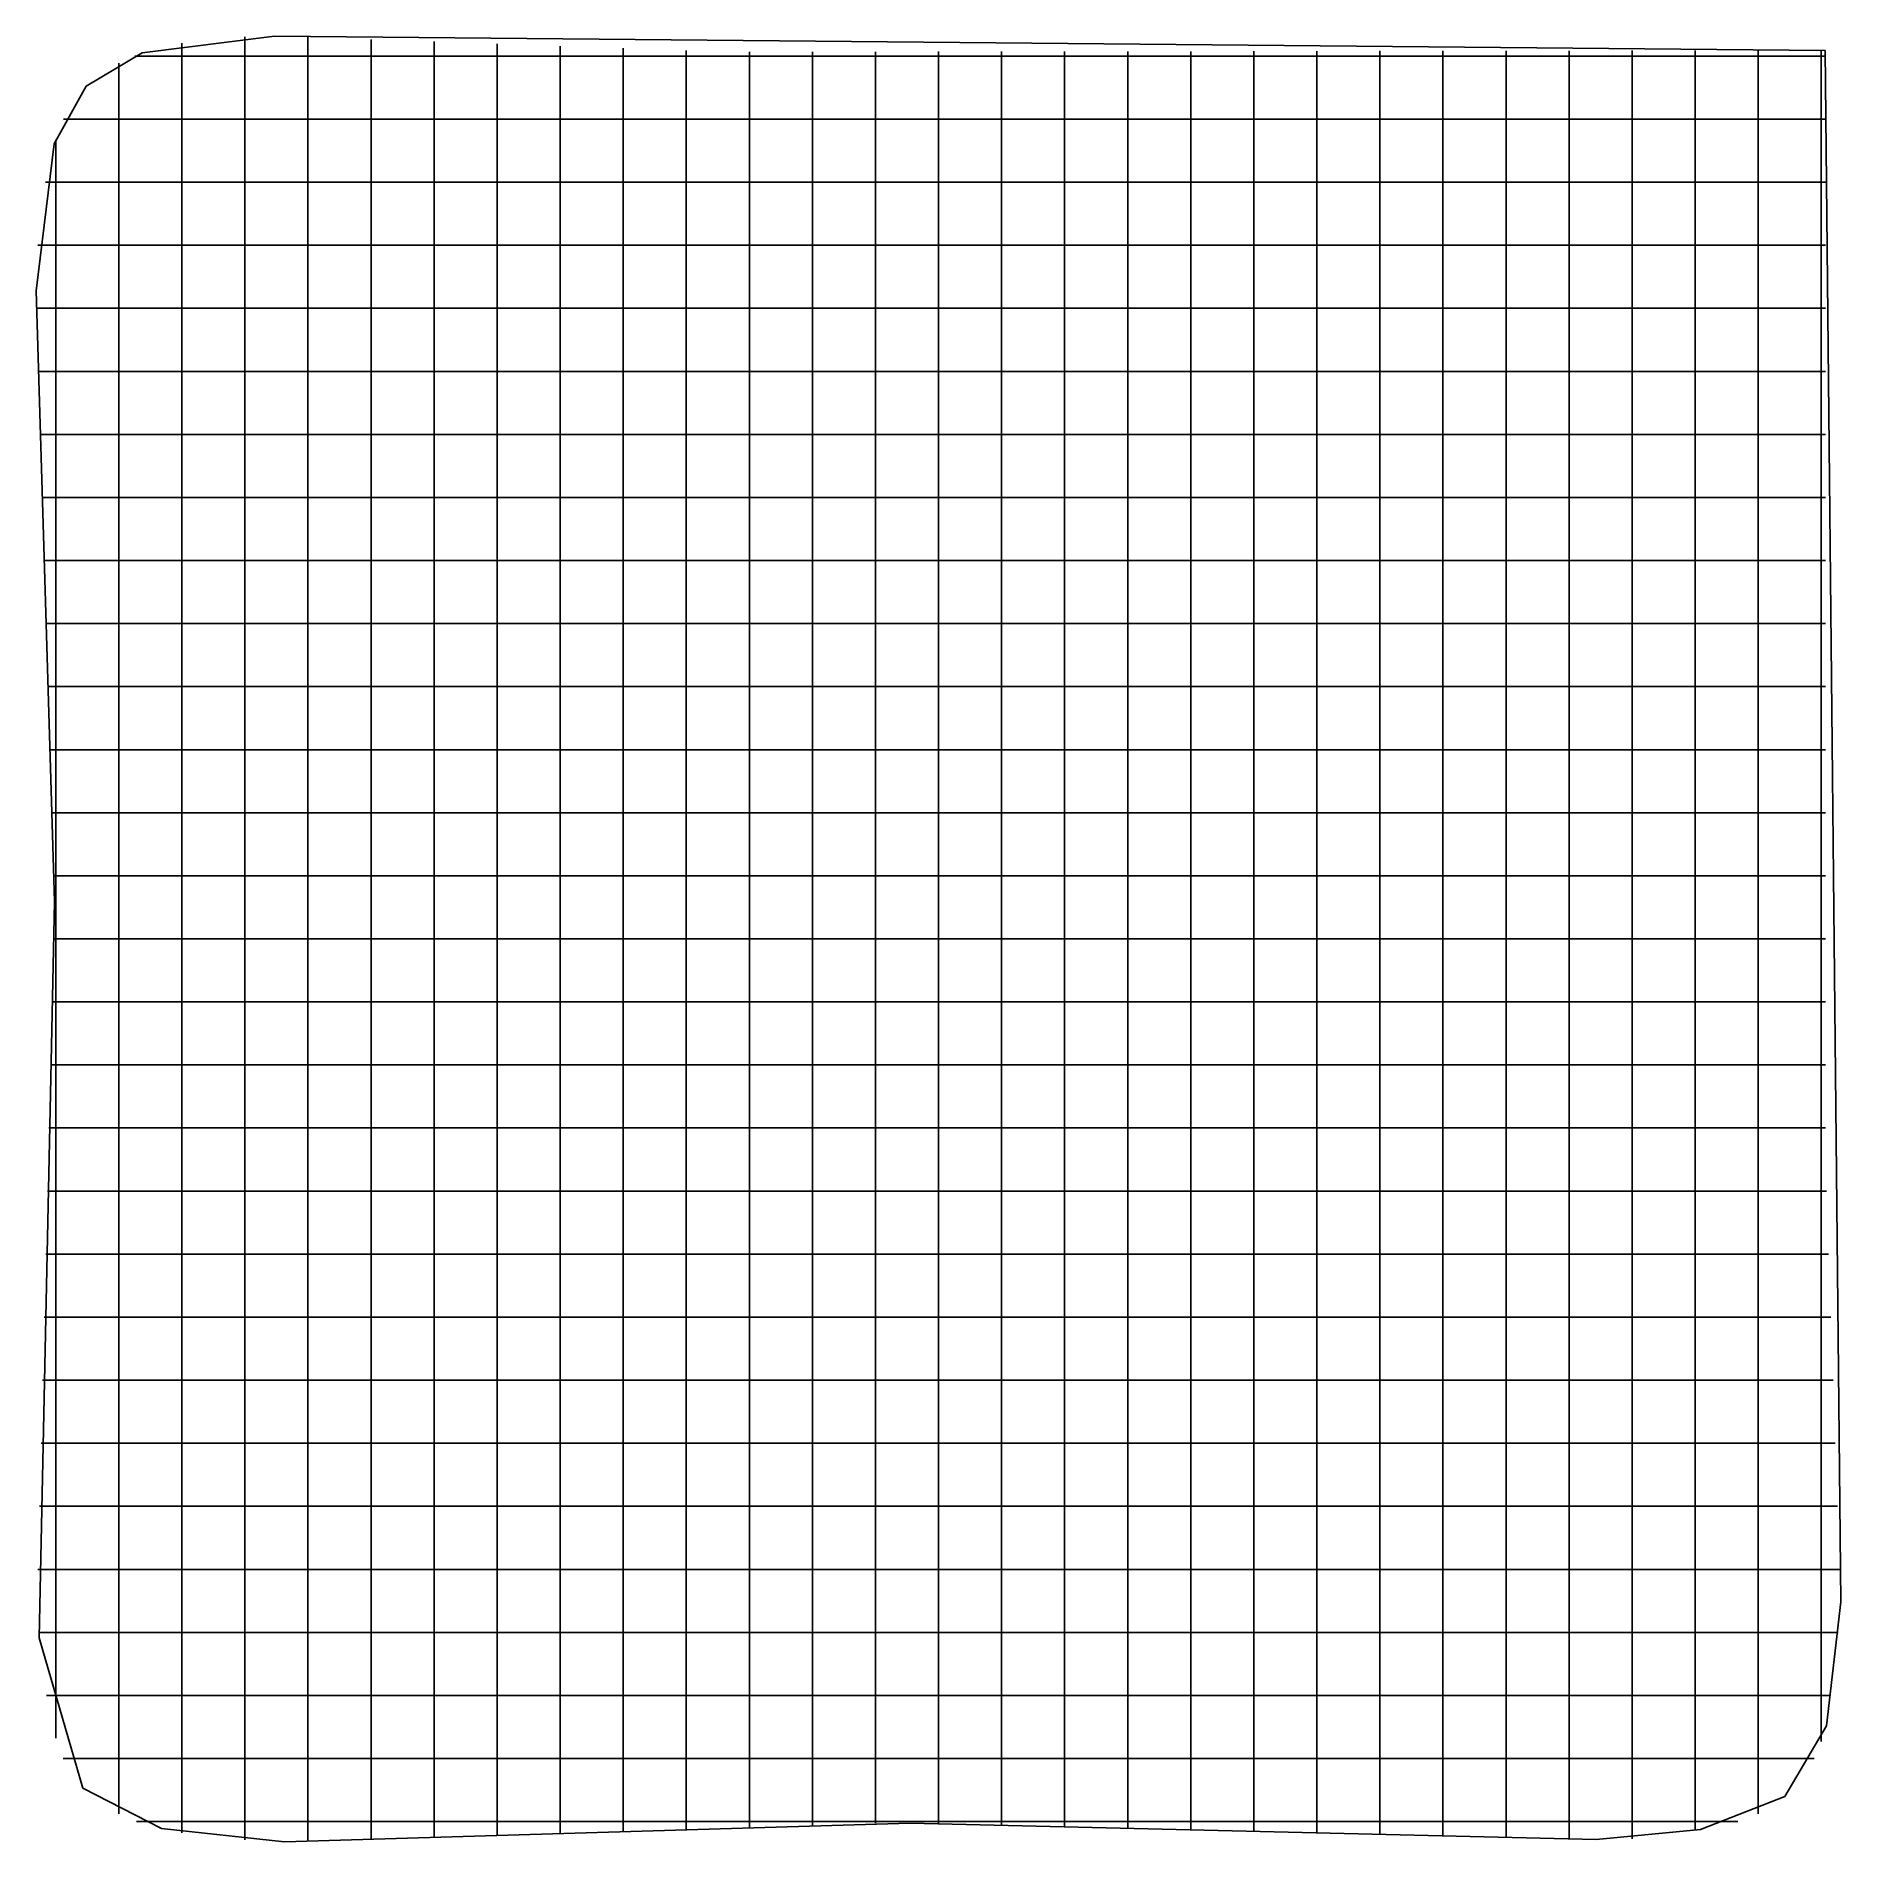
# Model space of a CAD drawing. Extents: x 0.4 to 14.7, y 0.4 to 14.8.
import ezdxf

# ---------------------------------------------------------------- set-up
doc = ezdxf.new("R2010")
doc.units = 0

msp = doc.modelspace()

# ---------------------------------------------------------------- linework, layer by layer
for p, q in [((1.278727, 14.617619), (2.325906, 14.75084)), ((1.278727, 14.617619), (2.325906, 14.75084)), ((2.325906, 14.75084), (14.623899, 14.637644)), ((2.325906, 14.75084), (14.623899, 14.637644)), ((0.833316, 14.35315), (1.278727, 14.617619)), ((0.833316, 14.35315), (1.278727, 14.617619)), ((1.592849, 14.687258), (1.592849, 14.695)), ((1.592849, 13.429574), (1.592849, 14.687258)), ((2.092849, 14.743), (2.092849, 14.744)), ((2.092849, 14.735258), (2.092849, 14.743)), ((2.092849, 13.37431), (2.092849, 14.735258)), ((2.592849, 14.734258), (2.592849, 14.742)), ((2.592849, 13.365516), (2.592849, 14.734258)), ((3.092849, 14.716258), (3.092849, 14.724)), ((3.092849, 13.380639), (3.092849, 14.716258)), ((3.592849, 14.699258), (3.592849, 14.707)), ((3.592849, 13.395787), (3.592849, 14.699258)), ((4.092849, 14.682232), (4.092849, 14.689974)), ((4.092849, 13.409935), (4.092849, 14.682232)), ((4.592849, 14.664258), (4.592849, 14.672)), ((4.592849, 13.425084), (4.592849, 14.664258)), ((5.092849, 14.647258), (5.092849, 14.655)), ((5.092849, 13.440232), (5.092849, 14.647258)), ((5.592849, 14.629258), (5.592849, 14.637)), ((5.592849, 13.455355), (5.592849, 14.629258)), ((6.092849, 14.617258), (6.092849, 14.625)), ((6.092849, 13.470632), (6.092849, 14.617258)), ((6.592849, 14.618258), (6.592849, 14.626)), ((6.592849, 13.485271), (6.592849, 14.618258)), ((7.092849, 14.619258), (7.092849, 14.627)), ((7.092849, 13.500884), (7.092849, 14.619258)), ((7.592849, 14.620258), (7.592849, 14.628)), ((7.592849, 13.497013), (7.592849, 14.620258)), ((8.092849, 14.620258), (8.092849, 14.628)), ((8.092849, 13.485323), (8.092849, 14.620258)), ((8.592849, 14.621258), (8.592849, 14.629)), ((8.592849, 13.473658), (8.592849, 14.621258)), ((9.092849, 14.622258), (9.092849, 14.63)), ((9.092849, 13.461994), (9.092849, 14.622258)), ((9.592849, 14.622258), (9.592849, 14.63)), ((9.592849, 13.450303), (9.592849, 14.622258)), ((10.092849, 14.623258), (10.092849, 14.631)), ((10.092849, 13.438639), (10.092849, 14.623258)), ((10.592849, 14.624258), (10.592849, 14.632)), ((10.592849, 13.426974), (10.592849, 14.624258)), ((11.092849, 14.625258), (11.092849, 14.633)), ((11.092849, 13.41531), (11.092849, 14.625258)), ((11.592849, 14.625258), (11.592849, 14.633)), ((11.592849, 13.403619), (11.592849, 14.625258)), ((12.092849, 14.626258), (12.092849, 14.634)), ((12.092849, 13.391955), (12.092849, 14.626258)), ((12.592849, 14.627258), (12.592849, 14.635)), ((12.592849, 13.38029), (12.592849, 14.627258)), ((13.092849, 14.628258), (13.092849, 14.635974)), ((13.092849, 13.380316), (13.092849, 14.628258)), ((13.592849, 14.628258), (13.592849, 14.636)), ((13.592849, 13.446561), (13.592849, 14.628258)), ((14.092849, 14.629258), (14.092849, 14.637)), ((14.092849, 13.574206), (14.092849, 14.629258)), ((14.592849, 14.630258), (14.592849, 14.638)), ((14.592849, 14.131471), (14.592849, 14.630258)), ((14.623899, 14.637644), (14.748412, 2.334541)), ((14.623899, 14.637644), (14.748412, 2.334541)), ((1.092849, 14.529232), (1.092849, 14.536974)), ((1.092849, 13.5716), (1.092849, 14.529232)), ((1.221, 14.592238), (1.228742, 14.592238)), ((1.221, 14.592238), (1.228742, 14.592238)), ((1.228742, 14.592238), (1.72071, 14.592238)), ((1.72071, 14.592238), (2.012968, 14.592238)), ((2.012968, 14.592238), (2.051677, 14.592238)), ((2.051677, 14.592238), (3.512968, 14.592238)), ((3.512968, 14.592238), (3.52071, 14.592238)), ((3.52071, 14.592238), (3.812968, 14.592238)), ((3.812968, 14.592238), (3.851677, 14.592238)), ((3.851677, 14.592238), (5.312968, 14.592238)), ((5.312968, 14.592238), (5.32071, 14.592238)), ((5.32071, 14.592238), (5.612968, 14.592238)), ((5.612968, 14.592238), (5.634852, 14.592238)), ((5.634852, 14.592238), (5.642594, 14.592238)), ((5.642594, 14.592238), (7.103884, 14.592238)), ((7.103884, 14.592238), (7.142594, 14.592238)), ((7.142594, 14.592238), (7.434852, 14.592238)), ((7.434852, 14.592238), (7.442594, 14.592238)), ((7.442594, 14.592238), (8.903884, 14.592238)), ((8.903884, 14.592238), (8.942594, 14.592238)), ((8.942594, 14.592238), (9.234852, 14.592238)), ((9.234852, 14.592238), (9.242594, 14.592238)), ((9.242594, 14.592238), (10.703884, 14.592238)), ((10.703884, 14.592238), (10.742594, 14.592238)), ((10.742594, 14.592238), (11.034852, 14.592238)), ((11.034852, 14.592238), (11.042594, 14.592238)), ((11.042594, 14.592238), (12.503884, 14.592238)), ((12.503884, 14.592238), (12.542594, 14.592238)), ((12.542594, 14.592238), (12.834852, 14.592238)), ((12.834852, 14.592238), (12.842594, 14.592238)), ((12.842594, 14.592238), (14.303884, 14.592238)), ((14.303884, 14.592238), (14.333742, 14.592238)), ((14.333742, 14.592238), (14.626, 14.592238)), ((0.580903, 13.896685), (0.833316, 14.35315)), ((0.580903, 13.896685), (0.833316, 14.35315)), ((0.654, 14.092238), (0.661742, 14.092238)), ((0.654, 14.092238), (0.661742, 14.092238)), ((0.661742, 14.092238), (1.706077, 14.092238)), ((1.706077, 14.092238), (1.744787, 14.092238)), ((1.744787, 14.092238), (2.037045, 14.092238)), ((2.037045, 14.092238), (2.044787, 14.092238)), ((2.044787, 14.092238), (3.506077, 14.092238)), ((3.506077, 14.092238), (3.544787, 14.092238)), ((3.544787, 14.092238), (3.837045, 14.092238)), ((3.837045, 14.092238), (3.844787, 14.092238)), ((3.844787, 14.092238), (5.306077, 14.092238)), ((5.306077, 14.092238), (5.344787, 14.092238)), ((5.344787, 14.092238), (5.637045, 14.092238)), ((5.637045, 14.092238), (5.644787, 14.092238)), ((5.644787, 14.092238), (7.106077, 14.092238)), ((7.106077, 14.092238), (7.144787, 14.092238)), ((7.144787, 14.092238), (7.437045, 14.092238)), ((7.437045, 14.092238), (7.444787, 14.092238)), ((7.444787, 14.092238), (8.906077, 14.092238)), ((8.906077, 14.092238), (8.944787, 14.092238)), ((8.944787, 14.092238), (9.237045, 14.092238)), ((9.237045, 14.092238), (9.244787, 14.092238)), ((9.244787, 14.092238), (10.706077, 14.092238)), ((10.706077, 14.092238), (10.744787, 14.092238)), ((10.744787, 14.092238), (11.037045, 14.092238)), ((11.037045, 14.092238), (11.044787, 14.092238)), ((11.044787, 14.092238), (12.506077, 14.092238)), ((12.506077, 14.092238), (12.544787, 14.092238)), ((12.544787, 14.092238), (12.837045, 14.092238)), ((12.837045, 14.092238), (12.844787, 14.092238)), ((12.844787, 14.092238), (14.306077, 14.092238)), ((14.306077, 14.092238), (14.333742, 14.092238)), ((14.333742, 14.092238), (14.626, 14.092238)), ((14.592849, 13.840187), (14.592849, 14.131471)), ((0.436872, 12.730267), (0.580903, 13.896685)), ((0.436872, 12.730267), (0.580903, 13.896685)), ((0.592849, 13.855959), (0.592849, 13.929)), ((0.592849, 13.848123), (0.592849, 13.855959)), ((0.592849, 12.386903), (0.592849, 13.848123)), ((14.592849, 13.801477), (14.592849, 13.840187)), ((14.592849, 12.339213), (14.592849, 13.801477)), ((0.511, 13.592238), (0.518742, 13.592238)), ((0.511, 13.592238), (0.518742, 13.592238)), ((0.518742, 13.592238), (1.702387, 13.592238)), ((1.092849, 13.53289), (1.092849, 13.5716)), ((1.092849, 13.240632), (1.092849, 13.53289)), ((1.702387, 13.592238), (1.741097, 13.592238)), ((1.741097, 13.592238), (2.033355, 13.592238)), ((2.033355, 13.592238), (2.041097, 13.592238)), ((2.041097, 13.592238), (3.502387, 13.592238)), ((3.502387, 13.592238), (3.541097, 13.592238)), ((3.541097, 13.592238), (3.833355, 13.592238)), ((3.833355, 13.592238), (3.841097, 13.592238)), ((3.841097, 13.592238), (5.302387, 13.592238)), ((5.302387, 13.592238), (5.341097, 13.592238)), ((5.341097, 13.592238), (5.633355, 13.592238)), ((5.633355, 13.592238), (5.641097, 13.592238)), ((5.641097, 13.592238), (7.102387, 13.592238)), ((6.092849, 13.431923), (6.092849, 13.470632)), ((6.592849, 13.446561), (6.592849, 13.485271)), ((7.092849, 13.462174), (7.092849, 13.500884)), ((7.092849, 13.169916), (7.092849, 13.462174)), ((7.102387, 13.592238), (7.141097, 13.592238)), ((7.141097, 13.592238), (7.433355, 13.592238)), ((7.433355, 13.592238), (7.441097, 13.592238)), ((7.441097, 13.592238), (8.902387, 13.592238)), ((7.592849, 13.458277), (7.592849, 13.497013)), ((8.092849, 13.446613), (8.092849, 13.485323)), ((8.592849, 13.434948), (8.592849, 13.473658)), ((8.902387, 13.592238), (8.941097, 13.592238)), ((8.941097, 13.592238), (9.233355, 13.592238)), ((9.092849, 13.423284), (9.092849, 13.461994)), ((9.233355, 13.592238), (9.241097, 13.592238)), ((9.241097, 13.592238), (10.702387, 13.592238)), ((10.702387, 13.592238), (10.741097, 13.592238)), ((10.741097, 13.592238), (11.033355, 13.592238)), ((11.033355, 13.592238), (11.041097, 13.592238)), ((11.041097, 13.592238), (12.502387, 13.592238)), ((12.502387, 13.592238), (12.541097, 13.592238)), ((12.541097, 13.592238), (12.833355, 13.592238)), ((12.833355, 13.592238), (12.841097, 13.592238)), ((12.841097, 13.592238), (14.302387, 13.592238)), ((14.092849, 13.535497), (14.092849, 13.574206)), ((14.092849, 13.243239), (14.092849, 13.535497)), ((14.302387, 13.592238), (14.333742, 13.592238)), ((14.333742, 13.592238), (14.626, 13.592238)), ((1.592849, 13.390865), (1.592849, 13.429574)), ((1.592849, 13.098606), (1.592849, 13.390865)), ((2.092849, 13.3356), (2.092849, 13.37431)), ((2.092849, 13.044316), (2.092849, 13.3356)), ((2.592849, 13.326781), (2.592849, 13.365516)), ((2.592849, 13.034523), (2.592849, 13.326781)), ((3.092849, 13.341929), (3.092849, 13.380639)), ((3.092849, 13.049671), (3.092849, 13.341929)), ((3.592849, 13.357077), (3.592849, 13.395787)), ((3.592849, 13.064819), (3.592849, 13.357077)), ((4.092849, 13.371226), (4.092849, 13.409935)), ((4.092849, 13.079942), (4.092849, 13.371226)), ((4.592849, 13.386374), (4.592849, 13.425084)), ((4.592849, 13.094116), (4.592849, 13.386374)), ((5.092849, 13.401523), (5.092849, 13.440232)), ((5.092849, 13.109265), (5.092849, 13.401523)), ((5.592849, 13.416645), (5.592849, 13.455355)), ((5.592849, 13.124387), (5.592849, 13.416645)), ((6.092849, 13.139665), (6.092849, 13.431923)), ((6.592849, 13.155277), (6.592849, 13.446561)), ((7.592849, 13.166019), (7.592849, 13.458277)), ((8.092849, 13.154355), (8.092849, 13.446613)), ((8.592849, 13.14269), (8.592849, 13.434948)), ((9.092849, 13.131026), (9.092849, 13.423284)), ((9.592849, 13.411594), (9.592849, 13.450303)), ((9.592849, 13.119335), (9.592849, 13.411594)), ((10.092849, 13.399929), (10.092849, 13.438639)), ((10.092849, 13.107671), (10.092849, 13.399929)), ((10.592849, 13.388265), (10.592849, 13.426974)), ((10.592849, 13.096006), (10.592849, 13.388265)), ((11.092849, 13.376574), (11.092849, 13.41531)), ((11.092849, 13.084316), (11.092849, 13.376574)), ((11.592849, 13.36491), (11.592849, 13.403619)), ((11.592849, 13.072652), (11.592849, 13.36491)), ((12.092849, 13.353245), (12.092849, 13.391955)), ((12.092849, 13.060987), (12.092849, 13.353245)), ((12.592849, 13.341581), (12.592849, 13.38029)), ((12.592849, 13.049323), (12.592849, 13.341581)), ((13.092849, 13.341581), (13.092849, 13.380316)), ((13.092849, 13.049323), (13.092849, 13.341581)), ((13.592849, 13.407852), (13.592849, 13.446561)), ((13.592849, 13.115594), (13.592849, 13.407852)), ((1.092849, 13.23289), (1.092849, 13.240632)), ((1.092849, 11.7716), (1.092849, 13.23289)), ((14.092849, 13.235497), (14.092849, 13.243239)), ((14.092849, 11.774206), (14.092849, 13.235497)), ((0.451, 13.092238), (0.458742, 13.092238)), ((0.451, 13.092238), (0.458742, 13.092238)), ((0.458742, 13.092238), (1.700839, 13.092238)), ((1.592849, 13.090865), (1.592849, 13.098606)), ((1.592849, 11.629574), (1.592849, 13.090865)), ((1.700839, 13.092238), (1.739548, 13.092238)), ((1.739548, 13.092238), (2.031806, 13.092238)), ((2.031806, 13.092238), (2.039548, 13.092238)), ((2.039548, 13.092238), (3.500839, 13.092238)), ((2.092849, 13.036574), (2.092849, 13.044316)), ((2.092849, 11.57431), (2.092849, 13.036574)), ((2.592849, 13.026806), (2.592849, 13.034523)), ((3.092849, 13.041929), (3.092849, 13.049671)), ((3.092849, 11.580639), (3.092849, 13.041929)), ((3.500839, 13.092238), (3.539548, 13.092238)), ((3.539548, 13.092238), (3.831806, 13.092238)), ((3.592849, 13.057077), (3.592849, 13.064819)), ((3.592849, 11.595787), (3.592849, 13.057077)), ((3.831806, 13.092238), (3.839548, 13.092238)), ((3.839548, 13.092238), (5.300839, 13.092238)), ((4.092849, 13.0722), (4.092849, 13.079942)), ((4.092849, 11.609935), (4.092849, 13.0722)), ((4.592849, 13.086374), (4.592849, 13.094116)), ((4.592849, 11.625084), (4.592849, 13.086374)), ((5.092849, 13.101523), (5.092849, 13.109265)), ((5.092849, 11.640232), (5.092849, 13.101523)), ((5.300839, 13.092238), (5.339548, 13.092238)), ((5.339548, 13.092238), (5.631806, 13.092238)), ((5.592849, 13.116645), (5.592849, 13.124387)), ((5.592849, 11.655355), (5.592849, 13.116645)), ((5.631806, 13.092238), (5.639548, 13.092238)), ((5.639548, 13.092238), (7.100839, 13.092238)), ((6.092849, 13.131923), (6.092849, 13.139665)), ((6.092849, 11.670632), (6.092849, 13.131923)), ((6.592849, 13.147535), (6.592849, 13.155277)), ((6.592849, 11.685271), (6.592849, 13.147535)), ((7.092849, 13.162174), (7.092849, 13.169916)), ((7.092849, 11.700884), (7.092849, 13.162174)), ((7.100839, 13.092238), (7.139548, 13.092238)), ((7.139548, 13.092238), (7.431806, 13.092238)), ((7.431806, 13.092238), (7.439548, 13.092238)), ((7.439548, 13.092238), (8.900839, 13.092238)), ((7.592849, 13.158303), (7.592849, 13.166019)), ((7.592849, 11.697013), (7.592849, 13.158303)), ((8.092849, 13.146613), (8.092849, 13.154355)), ((8.092849, 11.685323), (8.092849, 13.146613)), ((8.592849, 13.134948), (8.592849, 13.14269)), ((8.592849, 11.673658), (8.592849, 13.134948)), ((8.900839, 13.092238), (8.939548, 13.092238)), ((8.939548, 13.092238), (9.231806, 13.092238)), ((9.092849, 13.123284), (9.092849, 13.131026)), ((9.092849, 11.661994), (9.092849, 13.123284)), ((9.231806, 13.092238), (9.239548, 13.092238)), ((9.239548, 13.092238), (10.700839, 13.092238)), ((9.592849, 13.111594), (9.592849, 13.119335)), ((9.592849, 11.650303), (9.592849, 13.111594)), ((10.092849, 13.099929), (10.092849, 13.107671)), ((10.092849, 11.638639), (10.092849, 13.099929)), ((10.592849, 13.088265), (10.592849, 13.096006)), ((10.592849, 11.626974), (10.592849, 13.088265)), ((10.700839, 13.092238), (10.739548, 13.092238)), ((10.739548, 13.092238), (11.031806, 13.092238)), ((11.031806, 13.092238), (11.039548, 13.092238)), ((11.039548, 13.092238), (12.500839, 13.092238)), ((11.092849, 13.0766), (11.092849, 13.084316)), ((11.092849, 11.61531), (11.092849, 13.0766)), ((11.592849, 13.06491), (11.592849, 13.072652)), ((11.592849, 11.603619), (11.592849, 13.06491)), ((12.092849, 13.053245), (12.092849, 13.060987)), ((12.092849, 11.591955), (12.092849, 13.053245)), ((12.500839, 13.092238), (12.539548, 13.092238)), ((12.539548, 13.092238), (12.831806, 13.092238)), ((12.592849, 13.041581), (12.592849, 13.049323)), ((12.592849, 11.58029), (12.592849, 13.041581)), ((12.831806, 13.092238), (12.839548, 13.092238)), ((12.839548, 13.092238), (14.300839, 13.092238)), ((13.092849, 13.041606), (13.092849, 13.049323)), ((13.092849, 11.580316), (13.092849, 13.041606)), ((13.592849, 13.107852), (13.592849, 13.115594)), ((13.592849, 11.646561), (13.592849, 13.107852)), ((14.300839, 13.092238), (14.333742, 13.092238)), ((14.333742, 13.092238), (14.626, 13.092238)), ((2.592849, 11.565516), (2.592849, 13.026806)), ((0.581706, 7.888106), (0.436872, 12.730267)), ((0.581706, 7.888106), (0.436872, 12.730267)), ((0.438, 12.592238), (0.445742, 12.592238)), ((0.438, 12.592238), (0.445742, 12.592238)), ((0.445742, 12.592238), (1.700503, 12.592238)), ((1.700503, 12.592238), (1.739213, 12.592238)), ((1.739213, 12.592238), (2.031471, 12.592238)), ((2.031471, 12.592238), (2.039213, 12.592238)), ((2.039213, 12.592238), (3.500503, 12.592238)), ((3.500503, 12.592238), (3.539213, 12.592238)), ((3.539213, 12.592238), (3.831471, 12.592238)), ((3.831471, 12.592238), (3.839213, 12.592238)), ((3.839213, 12.592238), (5.300503, 12.592238)), ((5.300503, 12.592238), (5.339213, 12.592238)), ((5.339213, 12.592238), (5.631471, 12.592238)), ((5.631471, 12.592238), (5.639213, 12.592238)), ((5.639213, 12.592238), (7.100503, 12.592238)), ((7.100503, 12.592238), (7.139213, 12.592238)), ((7.139213, 12.592238), (7.431471, 12.592238)), ((7.431471, 12.592238), (7.439213, 12.592238)), ((7.439213, 12.592238), (8.900503, 12.592238)), ((8.900503, 12.592238), (8.939213, 12.592238)), ((8.939213, 12.592238), (9.231471, 12.592238)), ((9.231471, 12.592238), (9.239213, 12.592238)), ((9.239213, 12.592238), (10.700503, 12.592238)), ((10.700503, 12.592238), (10.739213, 12.592238)), ((10.739213, 12.592238), (11.031471, 12.592238)), ((11.031471, 12.592238), (11.039213, 12.592238)), ((11.039213, 12.592238), (12.500503, 12.592238)), ((12.500503, 12.592238), (12.539213, 12.592238)), ((12.539213, 12.592238), (12.831471, 12.592238)), ((12.831471, 12.592238), (12.839213, 12.592238)), ((12.839213, 12.592238), (14.300503, 12.592238)), ((14.300503, 12.592238), (14.333742, 12.592238)), ((14.333742, 12.592238), (14.626, 12.592238)), ((0.592849, 12.348194), (0.592849, 12.386903)), ((0.592849, 12.055935), (0.592849, 12.348194)), ((14.592849, 12.331471), (14.592849, 12.339213)), ((14.592849, 12.040187), (14.592849, 12.331471)), ((0.453, 12.092238), (0.460742, 12.092238)), ((0.453, 12.092238), (0.460742, 12.092238)), ((0.460742, 12.092238), (1.70089, 12.092238)), ((0.592849, 12.048194), (0.592849, 12.055935)), ((0.592849, 10.586903), (0.592849, 12.048194)), ((1.70089, 12.092238), (1.7396, 12.092238)), ((1.7396, 12.092238), (2.031858, 12.092238)), ((2.031858, 12.092238), (2.0396, 12.092238)), ((2.0396, 12.092238), (3.50089, 12.092238)), ((3.50089, 12.092238), (3.5396, 12.092238)), ((3.5396, 12.092238), (3.831858, 12.092238)), ((3.831858, 12.092238), (3.8396, 12.092238)), ((3.8396, 12.092238), (5.30089, 12.092238)), ((5.30089, 12.092238), (5.3396, 12.092238)), ((5.3396, 12.092238), (5.631858, 12.092238)), ((5.631858, 12.092238), (5.6396, 12.092238)), ((5.6396, 12.092238), (7.10089, 12.092238)), ((7.10089, 12.092238), (7.1396, 12.092238)), ((7.1396, 12.092238), (7.431858, 12.092238)), ((7.431858, 12.092238), (7.4396, 12.092238)), ((7.4396, 12.092238), (8.90089, 12.092238)), ((8.90089, 12.092238), (8.9396, 12.092238)), ((8.9396, 12.092238), (9.231858, 12.092238)), ((9.231858, 12.092238), (9.2396, 12.092238)), ((9.2396, 12.092238), (10.70089, 12.092238)), ((10.70089, 12.092238), (10.7396, 12.092238)), ((10.7396, 12.092238), (11.031858, 12.092238)), ((11.031858, 12.092238), (11.0396, 12.092238)), ((11.0396, 12.092238), (12.50089, 12.092238)), ((12.50089, 12.092238), (12.5396, 12.092238)), ((12.5396, 12.092238), (12.831858, 12.092238)), ((12.831858, 12.092238), (12.8396, 12.092238)), ((12.8396, 12.092238), (14.30089, 12.092238)), ((14.30089, 12.092238), (14.333742, 12.092238)), ((14.333742, 12.092238), (14.626, 12.092238)), ((14.592849, 12.001477), (14.592849, 12.040187)), ((14.592849, 10.539213), (14.592849, 12.001477)), ((1.092849, 11.73289), (1.092849, 11.7716)), ((14.092849, 11.735497), (14.092849, 11.774206)), ((1.092849, 11.440632), (1.092849, 11.73289)), ((1.592849, 11.590865), (1.592849, 11.629574)), ((4.092849, 11.571226), (4.092849, 11.609935)), ((4.592849, 11.586374), (4.592849, 11.625084)), ((5.092849, 11.601523), (5.092849, 11.640232)), ((5.092849, 11.309265), (5.092849, 11.601523)), ((5.592849, 11.616645), (5.592849, 11.655355)), ((5.592849, 11.324387), (5.592849, 11.616645)), ((6.092849, 11.631923), (6.092849, 11.670632)), ((6.092849, 11.339665), (6.092849, 11.631923)), ((6.592849, 11.646561), (6.592849, 11.685271)), ((6.592849, 11.355277), (6.592849, 11.646561)), ((7.092849, 11.662174), (7.092849, 11.700884)), ((7.092849, 11.369916), (7.092849, 11.662174)), ((7.592849, 11.658277), (7.592849, 11.697013)), ((7.592849, 11.366019), (7.592849, 11.658277)), ((8.092849, 11.646613), (8.092849, 11.685323)), ((8.092849, 11.354355), (8.092849, 11.646613)), ((8.592849, 11.634948), (8.592849, 11.673658)), ((8.592849, 11.34269), (8.592849, 11.634948)), ((9.092849, 11.623284), (9.092849, 11.661994)), ((9.092849, 11.331026), (9.092849, 11.623284)), ((9.592849, 11.611594), (9.592849, 11.650303)), ((9.592849, 11.319335), (9.592849, 11.611594)), ((10.092849, 11.599929), (10.092849, 11.638639)), ((10.092849, 11.307671), (10.092849, 11.599929)), ((10.592849, 11.588265), (10.592849, 11.626974)), ((11.092849, 11.576574), (11.092849, 11.61531)), ((11.592849, 11.56491), (11.592849, 11.603619)), ((13.592849, 11.607852), (13.592849, 11.646561)), ((13.592849, 11.315594), (13.592849, 11.607852)), ((14.092849, 11.443239), (14.092849, 11.735497)), ((0.468, 11.592238), (0.475742, 11.592238)), ((0.468, 11.592238), (0.475742, 11.592238)), ((0.475742, 11.592238), (1.701277, 11.592238)), ((1.592849, 11.298606), (1.592849, 11.590865)), ((1.701277, 11.592238), (1.739987, 11.592238)), ((1.739987, 11.592238), (2.032245, 11.592238)), ((2.032245, 11.592238), (2.039987, 11.592238)), ((2.039987, 11.592238), (3.501277, 11.592238)), ((2.092849, 11.5356), (2.092849, 11.57431)), ((2.092849, 11.244316), (2.092849, 11.5356)), ((2.592849, 11.526781), (2.592849, 11.565516)), ((2.592849, 11.234523), (2.592849, 11.526781)), ((3.092849, 11.541929), (3.092849, 11.580639)), ((3.092849, 11.249671), (3.092849, 11.541929)), ((3.501277, 11.592238), (3.539987, 11.592238)), ((3.539987, 11.592238), (3.832245, 11.592238)), ((3.592849, 11.557077), (3.592849, 11.595787)), ((3.592849, 11.264819), (3.592849, 11.557077)), ((3.832245, 11.592238), (3.839987, 11.592238)), ((3.839987, 11.592238), (5.301277, 11.592238)), ((4.092849, 11.279942), (4.092849, 11.571226)), ((4.592849, 11.294116), (4.592849, 11.586374)), ((5.301277, 11.592238), (5.339987, 11.592238)), ((5.339987, 11.592238), (5.632245, 11.592238)), ((5.632245, 11.592238), (5.639987, 11.592238)), ((5.639987, 11.592238), (7.101277, 11.592238)), ((7.101277, 11.592238), (7.139987, 11.592238)), ((7.139987, 11.592238), (7.432245, 11.592238)), ((7.432245, 11.592238), (7.439987, 11.592238)), ((7.439987, 11.592238), (8.901277, 11.592238)), ((8.901277, 11.592238), (8.939987, 11.592238)), ((8.939987, 11.592238), (9.232245, 11.592238)), ((9.232245, 11.592238), (9.239987, 11.592238)), ((9.239987, 11.592238), (10.701277, 11.592238)), ((10.592849, 11.296006), (10.592849, 11.588265)), ((10.701277, 11.592238), (10.739987, 11.592238)), ((10.739987, 11.592238), (11.032245, 11.592238)), ((11.032245, 11.592238), (11.039987, 11.592238)), ((11.039987, 11.592238), (12.501277, 11.592238)), ((11.092849, 11.284316), (11.092849, 11.576574)), ((11.592849, 11.272652), (11.592849, 11.56491)), ((12.092849, 11.553245), (12.092849, 11.591955)), ((12.092849, 11.260987), (12.092849, 11.553245)), ((12.501277, 11.592238), (12.539987, 11.592238)), ((12.539987, 11.592238), (12.832245, 11.592238)), ((12.592849, 11.541581), (12.592849, 11.58029)), ((12.592849, 11.249323), (12.592849, 11.541581)), ((12.832245, 11.592238), (12.839987, 11.592238)), ((12.839987, 11.592238), (14.301277, 11.592238)), ((13.092849, 11.541581), (13.092849, 11.580316)), ((13.092849, 11.249323), (13.092849, 11.541581)), ((14.301277, 11.592238), (14.333742, 11.592238)), ((14.333742, 11.592238), (14.626, 11.592238)), ((1.092849, 11.43289), (1.092849, 11.440632)), ((1.092849, 9.9716), (1.092849, 11.43289)), ((5.592849, 11.316645), (5.592849, 11.324387)), ((5.592849, 9.855355), (5.592849, 11.316645)), ((6.092849, 11.331923), (6.092849, 11.339665)), ((6.092849, 9.870632), (6.092849, 11.331923)), ((6.592849, 11.347535), (6.592849, 11.355277)), ((6.592849, 9.885271), (6.592849, 11.347535)), ((7.092849, 11.362174), (7.092849, 11.369916)), ((7.092849, 9.900884), (7.092849, 11.362174)), ((7.592849, 11.358303), (7.592849, 11.366019)), ((7.592849, 9.897013), (7.592849, 11.358303)), ((8.092849, 11.346613), (8.092849, 11.354355)), ((8.092849, 9.885323), (8.092849, 11.346613)), ((8.592849, 11.334948), (8.592849, 11.34269)), ((8.592849, 9.873658), (8.592849, 11.334948)), ((9.092849, 11.323284), (9.092849, 11.331026)), ((9.092849, 9.861994), (9.092849, 11.323284)), ((9.592849, 11.311594), (9.592849, 11.319335)), ((13.592849, 11.307852), (13.592849, 11.315594)), ((14.092849, 11.435497), (14.092849, 11.443239)), ((14.092849, 9.974206), (14.092849, 11.435497)), ((1.592849, 11.290865), (1.592849, 11.298606)), ((1.592849, 9.829574), (1.592849, 11.290865)), ((2.092849, 11.236574), (2.092849, 11.244316)), ((2.092849, 9.77431), (2.092849, 11.236574)), ((2.592849, 11.226806), (2.592849, 11.234523)), ((2.592849, 9.765516), (2.592849, 11.226806)), ((3.092849, 11.241929), (3.092849, 11.249671)), ((3.092849, 9.780639), (3.092849, 11.241929)), ((3.592849, 11.257077), (3.592849, 11.264819)), ((3.592849, 9.795787), (3.592849, 11.257077)), ((4.092849, 11.2722), (4.092849, 11.279942)), ((4.092849, 9.809935), (4.092849, 11.2722)), ((4.592849, 11.286374), (4.592849, 11.294116)), ((4.592849, 9.825084), (4.592849, 11.286374)), ((5.092849, 11.301523), (5.092849, 11.309265)), ((5.092849, 9.840232), (5.092849, 11.301523)), ((9.592849, 9.850303), (9.592849, 11.311594)), ((10.092849, 11.299929), (10.092849, 11.307671)), ((10.092849, 9.838639), (10.092849, 11.299929)), ((10.592849, 11.288265), (10.592849, 11.296006)), ((10.592849, 9.826974), (10.592849, 11.288265)), ((11.092849, 11.2766), (11.092849, 11.284316)), ((11.092849, 9.81531), (11.092849, 11.2766)), ((11.592849, 11.26491), (11.592849, 11.272652)), ((11.592849, 9.803619), (11.592849, 11.26491)), ((12.092849, 11.253245), (12.092849, 11.260987)), ((12.092849, 9.791955), (12.092849, 11.253245)), ((12.592849, 11.241581), (12.592849, 11.249323)), ((12.592849, 9.78029), (12.592849, 11.241581)), ((13.092849, 11.241606), (13.092849, 11.249323)), ((13.092849, 9.780316), (13.092849, 11.241606)), ((13.592849, 9.846561), (13.592849, 11.307852)), ((0.484, 11.092238), (0.491742, 11.092238)), ((0.484, 11.092238), (0.491742, 11.092238)), ((0.491742, 11.092238), (1.70169, 11.092238)), ((1.70169, 11.092238), (1.7404, 11.092238)), ((1.7404, 11.092238), (2.032658, 11.092238)), ((2.032658, 11.092238), (2.0404, 11.092238)), ((2.0404, 11.092238), (3.50169, 11.092238)), ((3.50169, 11.092238), (3.5404, 11.092238)), ((3.5404, 11.092238), (3.832658, 11.092238)), ((3.832658, 11.092238), (3.8404, 11.092238)), ((3.8404, 11.092238), (5.30169, 11.092238)), ((5.30169, 11.092238), (5.3404, 11.092238)), ((5.3404, 11.092238), (5.632658, 11.092238)), ((5.632658, 11.092238), (5.6404, 11.092238)), ((5.6404, 11.092238), (7.10169, 11.092238)), ((7.10169, 11.092238), (7.1404, 11.092238)), ((7.1404, 11.092238), (7.432658, 11.092238)), ((7.432658, 11.092238), (7.4404, 11.092238)), ((7.4404, 11.092238), (8.90169, 11.092238)), ((8.90169, 11.092238), (8.9404, 11.092238)), ((8.9404, 11.092238), (9.232658, 11.092238)), ((9.232658, 11.092238), (9.2404, 11.092238)), ((9.2404, 11.092238), (10.70169, 11.092238)), ((10.70169, 11.092238), (10.7404, 11.092238)), ((10.7404, 11.092238), (11.032658, 11.092238)), ((11.032658, 11.092238), (11.0404, 11.092238)), ((11.0404, 11.092238), (12.50169, 11.092238)), ((12.50169, 11.092238), (12.5404, 11.092238)), ((12.5404, 11.092238), (12.832658, 11.092238)), ((12.832658, 11.092238), (12.8404, 11.092238)), ((12.8404, 11.092238), (14.30169, 11.092238)), ((14.30169, 11.092238), (14.333742, 11.092238)), ((14.333742, 11.092238), (14.626, 11.092238)), ((0.499, 10.592238), (0.506742, 10.592238)), ((0.499, 10.592238), (0.506742, 10.592238)), ((0.506742, 10.592238), (1.702077, 10.592238)), ((0.592849, 10.548194), (0.592849, 10.586903)), ((0.592849, 10.255935), (0.592849, 10.548194)), ((1.702077, 10.592238), (1.740787, 10.592238)), ((1.740787, 10.592238), (2.033045, 10.592238)), ((2.033045, 10.592238), (2.040787, 10.592238)), ((2.040787, 10.592238), (3.502077, 10.592238)), ((3.502077, 10.592238), (3.540787, 10.592238)), ((3.540787, 10.592238), (3.833045, 10.592238)), ((3.833045, 10.592238), (3.840787, 10.592238)), ((3.840787, 10.592238), (5.302077, 10.592238)), ((5.302077, 10.592238), (5.340787, 10.592238)), ((5.340787, 10.592238), (5.633045, 10.592238)), ((5.633045, 10.592238), (5.640787, 10.592238)), ((5.640787, 10.592238), (7.102077, 10.592238)), ((7.102077, 10.592238), (7.140787, 10.592238)), ((7.140787, 10.592238), (7.433045, 10.592238)), ((7.433045, 10.592238), (7.440787, 10.592238)), ((7.440787, 10.592238), (8.902077, 10.592238)), ((8.902077, 10.592238), (8.940787, 10.592238)), ((8.940787, 10.592238), (9.233045, 10.592238)), ((9.233045, 10.592238), (9.240787, 10.592238)), ((9.240787, 10.592238), (10.702077, 10.592238)), ((10.702077, 10.592238), (10.740787, 10.592238)), ((10.740787, 10.592238), (11.033045, 10.592238)), ((11.033045, 10.592238), (11.040787, 10.592238)), ((11.040787, 10.592238), (12.502077, 10.592238)), ((12.502077, 10.592238), (12.540787, 10.592238)), ((12.540787, 10.592238), (12.833045, 10.592238)), ((12.833045, 10.592238), (12.840787, 10.592238)), ((12.840787, 10.592238), (14.302077, 10.592238)), ((14.302077, 10.592238), (14.333742, 10.592238)), ((14.333742, 10.592238), (14.626, 10.592238)), ((14.592849, 10.531471), (14.592849, 10.539213)), ((14.592849, 10.240187), (14.592849, 10.531471)), ((0.592849, 10.248194), (0.592849, 10.255935)), ((0.592849, 8.786903), (0.592849, 10.248194)), ((14.592849, 10.201477), (14.592849, 10.240187)), ((14.592849, 8.739213), (14.592849, 10.201477)), ((0.514, 10.092238), (0.521742, 10.092238)), ((0.514, 10.092238), (0.521742, 10.092238)), ((0.521742, 10.092238), (1.702465, 10.092238)), ((1.702465, 10.092238), (1.741174, 10.092238)), ((1.741174, 10.092238), (2.033432, 10.092238)), ((2.033432, 10.092238), (2.041174, 10.092238)), ((2.041174, 10.092238), (3.502465, 10.092238)), ((3.502465, 10.092238), (3.541174, 10.092238)), ((3.541174, 10.092238), (3.833432, 10.092238)), ((3.833432, 10.092238), (3.841174, 10.092238)), ((3.841174, 10.092238), (5.302465, 10.092238)), ((5.302465, 10.092238), (5.341174, 10.092238)), ((5.341174, 10.092238), (5.633432, 10.092238)), ((5.633432, 10.092238), (5.641174, 10.092238)), ((5.641174, 10.092238), (7.102465, 10.092238)), ((7.102465, 10.092238), (7.141174, 10.092238)), ((7.141174, 10.092238), (7.433432, 10.092238)), ((7.433432, 10.092238), (7.441174, 10.092238)), ((7.441174, 10.092238), (8.902465, 10.092238)), ((8.902465, 10.092238), (8.941174, 10.092238)), ((8.941174, 10.092238), (9.233432, 10.092238)), ((9.233432, 10.092238), (9.241174, 10.092238)), ((9.241174, 10.092238), (10.702465, 10.092238)), ((10.702465, 10.092238), (10.741174, 10.092238)), ((10.741174, 10.092238), (11.033432, 10.092238)), ((11.033432, 10.092238), (11.041174, 10.092238)), ((11.041174, 10.092238), (12.502465, 10.092238)), ((12.502465, 10.092238), (12.541174, 10.092238)), ((12.541174, 10.092238), (12.833432, 10.092238)), ((12.833432, 10.092238), (12.841174, 10.092238)), ((12.841174, 10.092238), (14.302465, 10.092238)), ((14.302465, 10.092238), (14.333742, 10.092238)), ((14.333742, 10.092238), (14.626, 10.092238)), ((1.092849, 9.93289), (1.092849, 9.9716)), ((1.092849, 9.640632), (1.092849, 9.93289)), ((6.592849, 9.846561), (6.592849, 9.885271)), ((7.092849, 9.862174), (7.092849, 9.900884)), ((7.592849, 9.858277), (7.592849, 9.897013)), ((8.092849, 9.846613), (8.092849, 9.885323)), ((14.092849, 9.935497), (14.092849, 9.974206)), ((14.092849, 9.643239), (14.092849, 9.935497)), ((1.592849, 9.790865), (1.592849, 9.829574)), ((1.592849, 9.498606), (1.592849, 9.790865)), ((2.092849, 9.7356), (2.092849, 9.77431)), ((2.592849, 9.726781), (2.592849, 9.765516)), ((3.092849, 9.741929), (3.092849, 9.780639)), ((3.092849, 9.449671), (3.092849, 9.741929)), ((3.592849, 9.757077), (3.592849, 9.795787)), ((3.592849, 9.464819), (3.592849, 9.757077)), ((4.092849, 9.771226), (4.092849, 9.809935)), ((4.092849, 9.479942), (4.092849, 9.771226)), ((4.592849, 9.786374), (4.592849, 9.825084)), ((4.592849, 9.494116), (4.592849, 9.786374)), ((5.092849, 9.801523), (5.092849, 9.840232)), ((5.092849, 9.509265), (5.092849, 9.801523)), ((5.592849, 9.816645), (5.592849, 9.855355)), ((5.592849, 9.524387), (5.592849, 9.816645)), ((6.092849, 9.831923), (6.092849, 9.870632)), ((6.092849, 9.539665), (6.092849, 9.831923)), ((6.592849, 9.555277), (6.592849, 9.846561)), ((7.092849, 9.569916), (7.092849, 9.862174)), ((7.592849, 9.566019), (7.592849, 9.858277)), ((8.092849, 9.554355), (8.092849, 9.846613)), ((8.592849, 9.834948), (8.592849, 9.873658)), ((8.592849, 9.54269), (8.592849, 9.834948)), ((9.092849, 9.823284), (9.092849, 9.861994)), ((9.092849, 9.531026), (9.092849, 9.823284)), ((9.592849, 9.811594), (9.592849, 9.850303)), ((9.592849, 9.519335), (9.592849, 9.811594)), ((10.092849, 9.799929), (10.092849, 9.838639)), ((10.092849, 9.507671), (10.092849, 9.799929)), ((10.592849, 9.788265), (10.592849, 9.826974)), ((10.592849, 9.496006), (10.592849, 9.788265)), ((11.092849, 9.776574), (11.092849, 9.81531)), ((11.092849, 9.484316), (11.092849, 9.776574)), ((11.592849, 9.76491), (11.592849, 9.803619)), ((11.592849, 9.472652), (11.592849, 9.76491)), ((12.092849, 9.753245), (12.092849, 9.791955)), ((12.092849, 9.460987), (12.092849, 9.753245)), ((12.592849, 9.741581), (12.592849, 9.78029)), ((12.592849, 9.449323), (12.592849, 9.741581)), ((13.092849, 9.741581), (13.092849, 9.780316)), ((13.092849, 9.449323), (13.092849, 9.741581)), ((13.592849, 9.807852), (13.592849, 9.846561)), ((13.592849, 9.515594), (13.592849, 9.807852)), ((1.092849, 9.63289), (1.092849, 9.640632)), ((1.092849, 8.1716), (1.092849, 9.63289)), ((2.092849, 9.444316), (2.092849, 9.7356)), ((2.592849, 9.434523), (2.592849, 9.726781)), ((14.092849, 9.635497), (14.092849, 9.643239)), ((14.092849, 8.174206), (14.092849, 9.635497)), ((0.529, 9.592238), (0.536742, 9.592238)), ((0.529, 9.592238), (0.536742, 9.592238)), ((0.536742, 9.592238), (1.702852, 9.592238)), ((1.592849, 9.490865), (1.592849, 9.498606)), ((1.592849, 8.029574), (1.592849, 9.490865)), ((1.702852, 9.592238), (1.741587, 9.592238)), ((1.741587, 9.592238), (2.033845, 9.592238)), ((2.033845, 9.592238), (2.041561, 9.592238)), ((2.041561, 9.592238), (3.502852, 9.592238)), ((3.502852, 9.592238), (3.541587, 9.592238)), ((3.541587, 9.592238), (3.833845, 9.592238)), ((3.592849, 9.457077), (3.592849, 9.464819)), ((3.592849, 7.995787), (3.592849, 9.457077)), ((3.833845, 9.592238), (3.841561, 9.592238)), ((3.841561, 9.592238), (5.302852, 9.592238)), ((4.092849, 9.4722), (4.092849, 9.479942)), ((4.092849, 8.009935), (4.092849, 9.4722)), ((4.592849, 9.486374), (4.592849, 9.494116)), ((4.592849, 8.025084), (4.592849, 9.486374)), ((5.092849, 9.501523), (5.092849, 9.509265)), ((5.092849, 8.040232), (5.092849, 9.501523)), ((5.302852, 9.592238), (5.341587, 9.592238)), ((5.341587, 9.592238), (5.633845, 9.592238)), ((5.592849, 9.516645), (5.592849, 9.524387)), ((5.592849, 8.055355), (5.592849, 9.516645)), ((5.633845, 9.592238), (5.641561, 9.592238)), ((5.641561, 9.592238), (7.102852, 9.592238)), ((6.092849, 9.531923), (6.092849, 9.539665)), ((6.092849, 8.070632), (6.092849, 9.531923)), ((6.592849, 9.547535), (6.592849, 9.555277)), ((6.592849, 8.085271), (6.592849, 9.547535)), ((7.092849, 9.562174), (7.092849, 9.569916)), ((7.092849, 8.100884), (7.092849, 9.562174)), ((7.102852, 9.592238), (7.141587, 9.592238)), ((7.141587, 9.592238), (7.433845, 9.592238)), ((7.433845, 9.592238), (7.441561, 9.592238)), ((7.441561, 9.592238), (8.902852, 9.592238)), ((7.592849, 9.558303), (7.592849, 9.566019)), ((7.592849, 8.097013), (7.592849, 9.558303)), ((8.092849, 9.546613), (8.092849, 9.554355)), ((8.092849, 8.085323), (8.092849, 9.546613)), ((8.592849, 9.534948), (8.592849, 9.54269)), ((8.592849, 8.073658), (8.592849, 9.534948)), ((8.902852, 9.592238), (8.941587, 9.592238)), ((8.941587, 9.592238), (9.233845, 9.592238)), ((9.092849, 9.523284), (9.092849, 9.531026)), ((9.092849, 8.061994), (9.092849, 9.523284)), ((9.233845, 9.592238), (9.241561, 9.592238)), ((9.241561, 9.592238), (10.702852, 9.592238)), ((9.592849, 9.511594), (9.592849, 9.519335)), ((9.592849, 8.050303), (9.592849, 9.511594)), ((10.092849, 9.499929), (10.092849, 9.507671)), ((10.092849, 8.038639), (10.092849, 9.499929)), ((10.592849, 9.488265), (10.592849, 9.496006)), ((10.592849, 8.026974), (10.592849, 9.488265)), ((10.702852, 9.592238), (10.741587, 9.592238)), ((10.741587, 9.592238), (11.033845, 9.592238)), ((11.033845, 9.592238), (11.041561, 9.592238)), ((11.041561, 9.592238), (12.502852, 9.592238)), ((11.092849, 9.4766), (11.092849, 9.484316)), ((11.092849, 8.01531), (11.092849, 9.4766)), ((11.592849, 9.46491), (11.592849, 9.472652)), ((11.592849, 8.003619), (11.592849, 9.46491)), ((12.092849, 9.453245), (12.092849, 9.460987)), ((12.092849, 7.991955), (12.092849, 9.453245)), ((12.502852, 9.592238), (12.541587, 9.592238)), ((12.541587, 9.592238), (12.833845, 9.592238)), ((12.833845, 9.592238), (12.841561, 9.592238)), ((12.841561, 9.592238), (14.302852, 9.592238)), ((13.592849, 9.507852), (13.592849, 9.515594)), ((13.592849, 8.046561), (13.592849, 9.507852)), ((14.302852, 9.592238), (14.333742, 9.592238)), ((14.333742, 9.592238), (14.626, 9.592238)), ((2.092849, 9.436574), (2.092849, 9.444316)), ((2.092849, 7.97431), (2.092849, 9.436574)), ((2.592849, 9.426806), (2.592849, 9.434523)), ((2.592849, 7.965516), (2.592849, 9.426806)), ((3.092849, 9.441929), (3.092849, 9.449671)), ((3.092849, 7.980639), (3.092849, 9.441929)), ((12.592849, 9.441581), (12.592849, 9.449323)), ((12.592849, 7.98029), (12.592849, 9.441581)), ((13.092849, 9.441606), (13.092849, 9.449323)), ((13.092849, 7.980316), (13.092849, 9.441606)), ((0.545, 9.092238), (0.552742, 9.092238)), ((0.545, 9.092238), (0.552742, 9.092238)), ((0.552742, 9.092238), (1.703265, 9.092238)), ((1.703265, 9.092238), (1.741974, 9.092238)), ((1.741974, 9.092238), (2.034232, 9.092238)), ((2.034232, 9.092238), (2.041974, 9.092238)), ((2.041974, 9.092238), (3.503265, 9.092238)), ((3.503265, 9.092238), (3.541974, 9.092238)), ((3.541974, 9.092238), (3.834232, 9.092238)), ((3.834232, 9.092238), (3.841974, 9.092238)), ((3.841974, 9.092238), (5.303265, 9.092238)), ((5.303265, 9.092238), (5.341974, 9.092238)), ((5.341974, 9.092238), (5.634232, 9.092238)), ((5.634232, 9.092238), (5.641974, 9.092238)), ((5.641974, 9.092238), (7.103265, 9.092238)), ((7.103265, 9.092238), (7.141974, 9.092238)), ((7.141974, 9.092238), (7.434232, 9.092238)), ((7.434232, 9.092238), (7.441974, 9.092238)), ((7.441974, 9.092238), (8.903265, 9.092238)), ((8.903265, 9.092238), (8.941974, 9.092238)), ((8.941974, 9.092238), (9.234232, 9.092238)), ((9.234232, 9.092238), (9.241974, 9.092238)), ((9.241974, 9.092238), (10.703265, 9.092238)), ((10.703265, 9.092238), (10.741974, 9.092238)), ((10.741974, 9.092238), (11.034232, 9.092238)), ((11.034232, 9.092238), (11.041974, 9.092238)), ((11.041974, 9.092238), (12.503265, 9.092238)), ((12.503265, 9.092238), (12.541974, 9.092238)), ((12.541974, 9.092238), (12.834232, 9.092238)), ((12.834232, 9.092238), (12.841974, 9.092238)), ((12.841974, 9.092238), (14.303265, 9.092238)), ((14.303265, 9.092238), (14.333742, 9.092238)), ((14.333742, 9.092238), (14.626, 9.092238)), ((0.592849, 8.748194), (0.592849, 8.786903)), ((0.592849, 8.455935), (0.592849, 8.748194)), ((14.592849, 8.731471), (14.592849, 8.739213)), ((0.56, 8.592238), (0.567742, 8.592238)), ((0.56, 8.592238), (0.567742, 8.592238)), ((0.567742, 8.592238), (1.703652, 8.592238)), ((1.703652, 8.592238), (1.742361, 8.592238)), ((1.742361, 8.592238), (2.034619, 8.592238)), ((2.034619, 8.592238), (2.042361, 8.592238)), ((2.042361, 8.592238), (3.503652, 8.592238)), ((3.503652, 8.592238), (3.542361, 8.592238)), ((3.542361, 8.592238), (3.834619, 8.592238)), ((3.834619, 8.592238), (3.842361, 8.592238)), ((3.842361, 8.592238), (5.303652, 8.592238)), ((5.303652, 8.592238), (5.342361, 8.592238)), ((5.342361, 8.592238), (5.634619, 8.592238)), ((5.634619, 8.592238), (5.642361, 8.592238)), ((5.642361, 8.592238), (7.103652, 8.592238)), ((7.103652, 8.592238), (7.142361, 8.592238)), ((7.142361, 8.592238), (7.434619, 8.592238)), ((7.434619, 8.592238), (7.442361, 8.592238)), ((7.442361, 8.592238), (8.903652, 8.592238)), ((8.903652, 8.592238), (8.942361, 8.592238)), ((8.942361, 8.592238), (9.234619, 8.592238)), ((9.234619, 8.592238), (9.242361, 8.592238)), ((9.242361, 8.592238), (10.703652, 8.592238)), ((10.703652, 8.592238), (10.742361, 8.592238)), ((10.742361, 8.592238), (11.034619, 8.592238)), ((11.034619, 8.592238), (11.042361, 8.592238)), ((11.042361, 8.592238), (12.503652, 8.592238)), ((12.503652, 8.592238), (12.542361, 8.592238)), ((12.542361, 8.592238), (12.834619, 8.592238)), ((12.834619, 8.592238), (12.842361, 8.592238)), ((12.842361, 8.592238), (14.303652, 8.592238)), ((14.303652, 8.592238), (14.333742, 8.592238)), ((14.333742, 8.592238), (14.626, 8.592238)), ((14.592849, 8.440187), (14.592849, 8.731471)), ((0.592849, 8.448194), (0.592849, 8.455935)), ((0.592849, 6.986903), (0.592849, 8.448194)), ((14.592849, 8.401477), (14.592849, 8.440187)), ((14.592849, 6.939213), (14.592849, 8.401477)), ((1.092849, 8.13289), (1.092849, 8.1716)), ((14.092849, 8.135497), (14.092849, 8.174206)), ((0.575, 8.092238), (0.582742, 8.092238)), ((0.575, 8.092238), (0.582742, 8.092238)), ((0.582742, 8.092238), (1.704039, 8.092238)), ((1.092849, 7.840632), (1.092849, 8.13289)), ((1.592849, 7.990865), (1.592849, 8.029574)), ((1.704039, 8.092238), (1.742774, 8.092238)), ((1.742774, 8.092238), (2.035032, 8.092238)), ((2.035032, 8.092238), (2.042748, 8.092238)), ((2.042748, 8.092238), (3.504039, 8.092238)), ((3.504039, 8.092238), (3.542774, 8.092238)), ((3.542774, 8.092238), (3.835032, 8.092238)), ((3.835032, 8.092238), (3.842748, 8.092238)), ((3.842748, 8.092238), (5.304039, 8.092238)), ((4.592849, 7.986374), (4.592849, 8.025084)), ((5.092849, 8.001523), (5.092849, 8.040232)), ((5.304039, 8.092238), (5.342774, 8.092238)), ((5.342774, 8.092238), (5.635032, 8.092238)), ((5.592849, 8.016645), (5.592849, 8.055355)), ((5.635032, 8.092238), (5.642748, 8.092238)), ((5.642748, 8.092238), (7.104039, 8.092238)), ((6.092849, 8.031923), (6.092849, 8.070632)), ((6.092849, 7.739665), (6.092849, 8.031923)), ((6.592849, 8.046561), (6.592849, 8.085271)), ((6.592849, 7.755277), (6.592849, 8.046561)), ((7.092849, 8.062174), (7.092849, 8.100884)), ((7.092849, 7.769916), (7.092849, 8.062174)), ((7.104039, 8.092238), (7.142774, 8.092238)), ((7.142774, 8.092238), (7.435032, 8.092238)), ((7.435032, 8.092238), (7.442748, 8.092238)), ((7.442748, 8.092238), (8.904039, 8.092238)), ((7.592849, 8.058277), (7.592849, 8.097013)), ((7.592849, 7.766019), (7.592849, 8.058277)), ((8.092849, 8.046613), (8.092849, 8.085323)), ((8.092849, 7.754355), (8.092849, 8.046613)), ((8.592849, 8.034948), (8.592849, 8.073658)), ((8.592849, 7.74269), (8.592849, 8.034948)), ((8.904039, 8.092238), (8.942774, 8.092238)), ((8.942774, 8.092238), (9.235032, 8.092238)), ((9.092849, 8.023284), (9.092849, 8.061994)), ((9.092849, 7.731026), (9.092849, 8.023284)), ((9.235032, 8.092238), (9.242748, 8.092238)), ((9.242748, 8.092238), (10.704039, 8.092238)), ((9.592849, 8.011594), (9.592849, 8.050303)), ((10.092849, 7.999929), (10.092849, 8.038639)), ((10.592849, 7.988265), (10.592849, 8.026974)), ((10.704039, 8.092238), (10.742774, 8.092238)), ((10.742774, 8.092238), (11.035032, 8.092238)), ((11.035032, 8.092238), (11.042748, 8.092238)), ((11.042748, 8.092238), (12.504039, 8.092238)), ((12.504039, 8.092238), (12.542774, 8.092238)), ((12.542774, 8.092238), (12.835032, 8.092238)), ((12.835032, 8.092238), (12.842748, 8.092238)), ((12.842748, 8.092238), (14.304039, 8.092238)), ((13.592849, 8.007852), (13.592849, 8.046561)), ((14.092849, 7.843239), (14.092849, 8.135497)), ((14.304039, 8.092238), (14.333742, 8.092238)), ((14.333742, 8.092238), (14.626, 8.092238)), ((0.461503, 2.049815), (0.581706, 7.888106)), ((0.461503, 2.049815), (0.581706, 7.888106)), ((1.592849, 7.698606), (1.592849, 7.990865)), ((2.092849, 7.9356), (2.092849, 7.97431)), ((2.092849, 7.644316), (2.092849, 7.9356)), ((2.592849, 7.926781), (2.592849, 7.965516)), ((2.592849, 7.634523), (2.592849, 7.926781)), ((3.092849, 7.941929), (3.092849, 7.980639)), ((3.092849, 7.649671), (3.092849, 7.941929)), ((3.592849, 7.957077), (3.592849, 7.995787)), ((3.592849, 7.664819), (3.592849, 7.957077)), ((4.092849, 7.971226), (4.092849, 8.009935)), ((4.092849, 7.679942), (4.092849, 7.971226)), ((4.592849, 7.694116), (4.592849, 7.986374)), ((5.092849, 7.709265), (5.092849, 8.001523)), ((5.592849, 7.724387), (5.592849, 8.016645)), ((9.592849, 7.719335), (9.592849, 8.011594)), ((10.092849, 7.707671), (10.092849, 7.999929)), ((10.592849, 7.696006), (10.592849, 7.988265)), ((11.092849, 7.976574), (11.092849, 8.01531)), ((11.092849, 7.684316), (11.092849, 7.976574)), ((11.592849, 7.96491), (11.592849, 8.003619)), ((11.592849, 7.672652), (11.592849, 7.96491)), ((12.092849, 7.953245), (12.092849, 7.991955)), ((12.092849, 7.660987), (12.092849, 7.953245)), ((12.592849, 7.941581), (12.592849, 7.98029)), ((12.592849, 7.649323), (12.592849, 7.941581)), ((13.092849, 7.941581), (13.092849, 7.980316)), ((13.092849, 7.649323), (13.092849, 7.941581)), ((13.592849, 7.715594), (13.592849, 8.007852)), ((1.092849, 7.83289), (1.092849, 7.840632)), ((1.092849, 6.3716), (1.092849, 7.83289)), ((6.092849, 7.731923), (6.092849, 7.739665)), ((6.592849, 7.747535), (6.592849, 7.755277)), ((6.592849, 6.285271), (6.592849, 7.747535)), ((7.092849, 7.762174), (7.092849, 7.769916)), ((7.092849, 6.300884), (7.092849, 7.762174)), ((7.592849, 7.758303), (7.592849, 7.766019)), ((7.592849, 6.297013), (7.592849, 7.758303)), ((8.092849, 7.746613), (8.092849, 7.754355)), ((8.092849, 6.285323), (8.092849, 7.746613)), ((8.592849, 7.734948), (8.592849, 7.74269)), ((8.592849, 6.273658), (8.592849, 7.734948)), ((14.092849, 7.835497), (14.092849, 7.843239)), ((14.092849, 6.374206), (14.092849, 7.835497)), ((0.576, 7.592238), (0.583742, 7.592238)), ((0.576, 7.592238), (0.583742, 7.592238)), ((0.583742, 7.592238), (1.704065, 7.592238)), ((1.592849, 7.690865), (1.592849, 7.698606)), ((1.592849, 6.229574), (1.592849, 7.690865)), ((1.704065, 7.592238), (1.7428, 7.592238)), ((1.7428, 7.592238), (2.035058, 7.592238)), ((2.035058, 7.592238), (2.042774, 7.592238)), ((2.042774, 7.592238), (3.504065, 7.592238)), ((2.092849, 7.636574), (2.092849, 7.644316)), ((2.092849, 6.17431), (2.092849, 7.636574)), ((2.592849, 7.626806), (2.592849, 7.634523)), ((2.592849, 6.165516), (2.592849, 7.626806)), ((3.092849, 7.641929), (3.092849, 7.649671)), ((3.092849, 6.180639), (3.092849, 7.641929)), ((3.504065, 7.592238), (3.5428, 7.592238)), ((3.5428, 7.592238), (3.835058, 7.592238)), ((3.592849, 7.657077), (3.592849, 7.664819)), ((3.592849, 6.195787), (3.592849, 7.657077)), ((3.835058, 7.592238), (3.842774, 7.592238)), ((3.842774, 7.592238), (5.304065, 7.592238)), ((4.092849, 7.6722), (4.092849, 7.679942)), ((4.092849, 6.209935), (4.092849, 7.6722)), ((4.592849, 7.686374), (4.592849, 7.694116)), ((4.592849, 6.225084), (4.592849, 7.686374)), ((5.092849, 7.701523), (5.092849, 7.709265)), ((5.092849, 6.240232), (5.092849, 7.701523)), ((5.304065, 7.592238), (5.3428, 7.592238)), ((5.3428, 7.592238), (5.635058, 7.592238)), ((5.592849, 7.716645), (5.592849, 7.724387)), ((5.592849, 6.255355), (5.592849, 7.716645)), ((5.635058, 7.592238), (5.642774, 7.592238)), ((5.642774, 7.592238), (7.104065, 7.592238)), ((6.092849, 6.270632), (6.092849, 7.731923)), ((7.104065, 7.592238), (7.1428, 7.592238)), ((7.1428, 7.592238), (7.435058, 7.592238)), ((7.435058, 7.592238), (7.442774, 7.592238)), ((7.442774, 7.592238), (8.904065, 7.592238)), ((8.904065, 7.592238), (8.9428, 7.592238)), ((8.9428, 7.592238), (9.235058, 7.592238)), ((9.092849, 7.723284), (9.092849, 7.731026)), ((9.092849, 6.261994), (9.092849, 7.723284)), ((9.235058, 7.592238), (9.242774, 7.592238)), ((9.242774, 7.592238), (10.704065, 7.592238)), ((9.592849, 7.711594), (9.592849, 7.719335)), ((9.592849, 6.250303), (9.592849, 7.711594)), ((10.092849, 7.699929), (10.092849, 7.707671)), ((10.092849, 6.238639), (10.092849, 7.699929)), ((10.592849, 7.688265), (10.592849, 7.696006)), ((10.592849, 6.226974), (10.592849, 7.688265)), ((10.704065, 7.592238), (10.7428, 7.592238)), ((10.7428, 7.592238), (11.035058, 7.592238)), ((11.035058, 7.592238), (11.042774, 7.592238)), ((11.042774, 7.592238), (12.504065, 7.592238)), ((11.092849, 7.6766), (11.092849, 7.684316)), ((11.092849, 6.21531), (11.092849, 7.6766)), ((11.592849, 7.66491), (11.592849, 7.672652)), ((11.592849, 6.203619), (11.592849, 7.66491)), ((12.092849, 7.653245), (12.092849, 7.660987)), ((12.092849, 6.191955), (12.092849, 7.653245)), ((12.504065, 7.592238), (12.5428, 7.592238)), ((12.5428, 7.592238), (12.835058, 7.592238)), ((12.592849, 7.641581), (12.592849, 7.649323)), ((12.592849, 6.18029), (12.592849, 7.641581)), ((12.835058, 7.592238), (12.842774, 7.592238)), ((12.842774, 7.592238), (14.304065, 7.592238)), ((13.092849, 7.641606), (13.092849, 7.649323)), ((13.092849, 6.180316), (13.092849, 7.641606)), ((13.592849, 7.707852), (13.592849, 7.715594)), ((13.592849, 6.246561), (13.592849, 7.707852)), ((14.304065, 7.592238), (14.333742, 7.592238)), ((14.333742, 7.592238), (14.626, 7.592238)), ((0.564, 7.092238), (0.571742, 7.092238)), ((0.564, 7.092238), (0.571742, 7.092238)), ((0.571742, 7.092238), (1.703755, 7.092238)), ((1.703755, 7.092238), (1.742465, 7.092238)), ((1.742465, 7.092238), (2.034723, 7.092238)), ((2.034723, 7.092238), (2.042465, 7.092238)), ((2.042465, 7.092238), (3.503755, 7.092238)), ((3.503755, 7.092238), (3.542465, 7.092238)), ((3.542465, 7.092238), (3.834723, 7.092238)), ((3.834723, 7.092238), (3.842465, 7.092238)), ((3.842465, 7.092238), (5.303755, 7.092238)), ((5.303755, 7.092238), (5.342465, 7.092238)), ((5.342465, 7.092238), (5.634723, 7.092238)), ((5.634723, 7.092238), (5.642465, 7.092238)), ((5.642465, 7.092238), (7.103755, 7.092238)), ((7.103755, 7.092238), (7.142465, 7.092238)), ((7.142465, 7.092238), (7.434723, 7.092238)), ((7.434723, 7.092238), (7.442465, 7.092238)), ((7.442465, 7.092238), (8.903755, 7.092238)), ((8.903755, 7.092238), (8.942465, 7.092238)), ((8.942465, 7.092238), (9.234723, 7.092238)), ((9.234723, 7.092238), (9.242465, 7.092238)), ((9.242465, 7.092238), (10.703755, 7.092238)), ((10.703755, 7.092238), (10.742465, 7.092238)), ((10.742465, 7.092238), (11.034723, 7.092238)), ((11.034723, 7.092238), (11.042465, 7.092238)), ((11.042465, 7.092238), (12.503755, 7.092238)), ((12.503755, 7.092238), (12.542465, 7.092238)), ((12.542465, 7.092238), (12.834723, 7.092238)), ((12.834723, 7.092238), (12.842465, 7.092238)), ((12.842465, 7.092238), (14.303755, 7.092238)), ((14.303755, 7.092238), (14.333742, 7.092238)), ((14.333742, 7.092238), (14.626, 7.092238)), ((0.592849, 6.948194), (0.592849, 6.986903)), ((0.592849, 6.655935), (0.592849, 6.948194)), ((14.592849, 6.931471), (14.592849, 6.939213)), ((14.592849, 6.640187), (14.592849, 6.931471)), ((0.551, 6.592238), (0.558742, 6.592238)), ((0.551, 6.592238), (0.558742, 6.592238)), ((0.558742, 6.592238), (1.703419, 6.592238)), ((0.592849, 6.648194), (0.592849, 6.655935)), ((0.592849, 5.186903), (0.592849, 6.648194)), ((1.703419, 6.592238), (1.742129, 6.592238)), ((1.742129, 6.592238), (2.034387, 6.592238)), ((2.034387, 6.592238), (2.042129, 6.592238)), ((2.042129, 6.592238), (3.503419, 6.592238)), ((3.503419, 6.592238), (3.542129, 6.592238)), ((3.542129, 6.592238), (3.834387, 6.592238)), ((3.834387, 6.592238), (3.842129, 6.592238)), ((3.842129, 6.592238), (5.303419, 6.592238)), ((5.303419, 6.592238), (5.342129, 6.592238)), ((5.342129, 6.592238), (5.634387, 6.592238)), ((5.634387, 6.592238), (5.642129, 6.592238)), ((5.642129, 6.592238), (7.103419, 6.592238)), ((7.103419, 6.592238), (7.142129, 6.592238)), ((7.142129, 6.592238), (7.434387, 6.592238)), ((7.434387, 6.592238), (7.442129, 6.592238)), ((7.442129, 6.592238), (8.903419, 6.592238)), ((8.903419, 6.592238), (8.942129, 6.592238)), ((8.942129, 6.592238), (9.234387, 6.592238)), ((9.234387, 6.592238), (9.242129, 6.592238)), ((9.242129, 6.592238), (10.703419, 6.592238)), ((10.703419, 6.592238), (10.742129, 6.592238)), ((10.742129, 6.592238), (11.034387, 6.592238)), ((11.034387, 6.592238), (11.042129, 6.592238)), ((11.042129, 6.592238), (12.503419, 6.592238)), ((12.503419, 6.592238), (12.542129, 6.592238)), ((12.542129, 6.592238), (12.834387, 6.592238)), ((12.834387, 6.592238), (12.842129, 6.592238)), ((12.842129, 6.592238), (14.303419, 6.592238)), ((14.303419, 6.592238), (14.333742, 6.592238)), ((14.333742, 6.592238), (14.626, 6.592238)), ((14.592849, 6.601477), (14.592849, 6.640187)), ((14.592849, 5.139213), (14.592849, 6.601477)), ((1.092849, 6.33289), (1.092849, 6.3716)), ((1.092849, 6.040632), (1.092849, 6.33289)), ((7.092849, 6.262174), (7.092849, 6.300884)), ((14.092849, 6.335497), (14.092849, 6.374206)), ((14.092849, 6.043239), (14.092849, 6.335497)), ((1.592849, 6.190865), (1.592849, 6.229574)), ((1.592849, 5.898606), (1.592849, 6.190865)), ((2.092849, 6.1356), (2.092849, 6.17431)), ((2.592849, 6.126781), (2.592849, 6.165516)), ((3.092849, 6.141929), (3.092849, 6.180639)), ((3.592849, 6.157077), (3.592849, 6.195787)), ((4.092849, 6.171226), (4.092849, 6.209935)), ((4.092849, 5.879942), (4.092849, 6.171226)), ((4.592849, 6.186374), (4.592849, 6.225084)), ((4.592849, 5.894116), (4.592849, 6.186374)), ((5.092849, 6.201523), (5.092849, 6.240232)), ((5.092849, 5.909265), (5.092849, 6.201523)), ((5.592849, 6.216645), (5.592849, 6.255355)), ((5.592849, 5.924387), (5.592849, 6.216645)), ((6.092849, 6.231923), (6.092849, 6.270632)), ((6.092849, 5.939665), (6.092849, 6.231923)), ((6.592849, 6.246561), (6.592849, 6.285271)), ((6.592849, 5.955277), (6.592849, 6.246561)), ((7.092849, 5.969916), (7.092849, 6.262174)), ((7.592849, 6.258277), (7.592849, 6.297013)), ((7.592849, 5.966019), (7.592849, 6.258277)), ((8.092849, 6.246613), (8.092849, 6.285323)), ((8.092849, 5.954355), (8.092849, 6.246613)), ((8.592849, 6.234948), (8.592849, 6.273658)), ((8.592849, 5.94269), (8.592849, 6.234948)), ((9.092849, 6.223284), (9.092849, 6.261994)), ((9.092849, 5.931026), (9.092849, 6.223284)), ((9.592849, 6.211594), (9.592849, 6.250303)), ((9.592849, 5.919335), (9.592849, 6.211594)), ((10.092849, 6.199929), (10.092849, 6.238639)), ((10.092849, 5.907671), (10.092849, 6.199929)), ((10.592849, 6.188265), (10.592849, 6.226974)), ((10.592849, 5.896006), (10.592849, 6.188265)), ((11.092849, 6.176574), (11.092849, 6.21531)), ((11.092849, 5.884316), (11.092849, 6.176574)), ((11.592849, 6.16491), (11.592849, 6.203619)), ((11.592849, 5.872652), (11.592849, 6.16491)), ((12.092849, 6.153245), (12.092849, 6.191955)), ((12.592849, 6.141581), (12.592849, 6.18029)), ((13.092849, 6.141581), (13.092849, 6.180316)), ((13.592849, 6.207852), (13.592849, 6.246561)), ((13.592849, 5.915594), (13.592849, 6.207852)), ((0.539, 6.092238), (0.546742, 6.092238)), ((0.539, 6.092238), (0.546742, 6.092238)), ((0.546742, 6.092238), (1.70311, 6.092238)), ((1.092849, 6.03289), (1.092849, 6.040632)), ((1.092849, 4.5716), (1.092849, 6.03289)), ((1.70311, 6.092238), (1.741819, 6.092238)), ((1.741819, 6.092238), (2.034077, 6.092238)), ((2.034077, 6.092238), (2.041819, 6.092238)), ((2.041819, 6.092238), (3.50311, 6.092238)), ((2.092849, 5.844316), (2.092849, 6.1356)), ((2.592849, 5.834523), (2.592849, 6.126781)), ((3.092849, 5.849671), (3.092849, 6.141929)), ((3.50311, 6.092238), (3.541819, 6.092238)), ((3.541819, 6.092238), (3.834077, 6.092238)), ((3.592849, 5.864819), (3.592849, 6.157077)), ((3.834077, 6.092238), (3.841819, 6.092238)), ((3.841819, 6.092238), (5.30311, 6.092238)), ((5.30311, 6.092238), (5.341819, 6.092238)), ((5.341819, 6.092238), (5.634077, 6.092238)), ((5.634077, 6.092238), (5.641819, 6.092238)), ((5.641819, 6.092238), (7.10311, 6.092238)), ((7.10311, 6.092238), (7.141819, 6.092238)), ((7.141819, 6.092238), (7.434077, 6.092238)), ((7.434077, 6.092238), (7.441819, 6.092238)), ((7.441819, 6.092238), (8.90311, 6.092238)), ((8.90311, 6.092238), (8.941819, 6.092238)), ((8.941819, 6.092238), (9.234077, 6.092238)), ((9.234077, 6.092238), (9.241819, 6.092238)), ((9.241819, 6.092238), (10.70311, 6.092238)), ((10.70311, 6.092238), (10.741819, 6.092238)), ((10.741819, 6.092238), (11.034077, 6.092238)), ((11.034077, 6.092238), (11.041819, 6.092238)), ((11.041819, 6.092238), (12.50311, 6.092238)), ((12.092849, 5.860987), (12.092849, 6.153245)), ((12.50311, 6.092238), (12.541819, 6.092238)), ((12.541819, 6.092238), (12.834077, 6.092238)), ((12.592849, 5.849323), (12.592849, 6.141581)), ((12.834077, 6.092238), (12.841819, 6.092238)), ((12.841819, 6.092238), (14.30311, 6.092238)), ((13.092849, 5.849323), (13.092849, 6.141581)), ((14.092849, 6.035497), (14.092849, 6.043239)), ((14.092849, 4.574206), (14.092849, 6.035497)), ((14.30311, 6.092238), (14.333742, 6.092238)), ((14.333742, 6.092238), (14.626, 6.092238)), ((1.592849, 5.890865), (1.592849, 5.898606)), ((1.592849, 4.429574), (1.592849, 5.890865)), ((4.092849, 5.8722), (4.092849, 5.879942)), ((4.092849, 4.409935), (4.092849, 5.8722)), ((4.592849, 5.886374), (4.592849, 5.894116)), ((4.592849, 4.425084), (4.592849, 5.886374)), ((5.092849, 5.901523), (5.092849, 5.909265)), ((5.092849, 4.440232), (5.092849, 5.901523)), ((5.592849, 5.916645), (5.592849, 5.924387)), ((5.592849, 4.455355), (5.592849, 5.916645)), ((6.092849, 5.931923), (6.092849, 5.939665)), ((6.092849, 4.470632), (6.092849, 5.931923)), ((6.592849, 5.947535), (6.592849, 5.955277)), ((6.592849, 4.485271), (6.592849, 5.947535)), ((7.092849, 5.962174), (7.092849, 5.969916)), ((7.092849, 4.500884), (7.092849, 5.962174)), ((7.592849, 5.958303), (7.592849, 5.966019)), ((7.592849, 4.497013), (7.592849, 5.958303)), ((8.092849, 5.946613), (8.092849, 5.954355)), ((8.092849, 4.485323), (8.092849, 5.946613)), ((8.592849, 5.934948), (8.592849, 5.94269)), ((8.592849, 4.473658), (8.592849, 5.934948)), ((9.092849, 5.923284), (9.092849, 5.931026)), ((9.092849, 4.461994), (9.092849, 5.923284)), ((9.592849, 5.911594), (9.592849, 5.919335)), ((9.592849, 4.450303), (9.592849, 5.911594)), ((10.092849, 5.899929), (10.092849, 5.907671)), ((10.092849, 4.438639), (10.092849, 5.899929)), ((10.592849, 5.888265), (10.592849, 5.896006)), ((10.592849, 4.426974), (10.592849, 5.888265)), ((11.092849, 5.8766), (11.092849, 5.884316)), ((11.092849, 4.41531), (11.092849, 5.8766)), ((11.592849, 5.86491), (11.592849, 5.872652)), ((13.592849, 5.907852), (13.592849, 5.915594)), ((13.592849, 4.446561), (13.592849, 5.907852)), ((2.092849, 5.836574), (2.092849, 5.844316)), ((2.092849, 4.37431), (2.092849, 5.836574)), ((2.592849, 5.826806), (2.592849, 5.834523)), ((2.592849, 4.365516), (2.592849, 5.826806)), ((3.092849, 5.841929), (3.092849, 5.849671)), ((3.092849, 4.380639), (3.092849, 5.841929)), ((3.592849, 5.857077), (3.592849, 5.864819)), ((3.592849, 4.395787), (3.592849, 5.857077)), ((11.592849, 4.403619), (11.592849, 5.86491)), ((12.092849, 5.853245), (12.092849, 5.860987)), ((12.092849, 4.391955), (12.092849, 5.853245)), ((12.592849, 5.841581), (12.592849, 5.849323)), ((12.592849, 4.38029), (12.592849, 5.841581)), ((13.092849, 5.841606), (13.092849, 5.849323)), ((13.092849, 4.380316), (13.092849, 5.841606)), ((0.526, 5.592238), (0.533742, 5.592238)), ((0.526, 5.592238), (0.533742, 5.592238)), ((0.533742, 5.592238), (1.710568, 5.592238)), ((1.710568, 5.592238), (1.749277, 5.592238)), ((1.749277, 5.592238), (2.041535, 5.592238)), ((2.041535, 5.592238), (2.049277, 5.592238)), ((2.049277, 5.592238), (3.510568, 5.592238)), ((3.510568, 5.592238), (3.549277, 5.592238)), ((3.549277, 5.592238), (3.841535, 5.592238)), ((3.841535, 5.592238), (3.849277, 5.592238)), ((3.849277, 5.592238), (5.310568, 5.592238)), ((5.310568, 5.592238), (5.349277, 5.592238)), ((5.349277, 5.592238), (5.641535, 5.592238)), ((5.641535, 5.592238), (5.649277, 5.592238)), ((5.649277, 5.592238), (7.110568, 5.592238)), ((7.110568, 5.592238), (7.149277, 5.592238)), ((7.149277, 5.592238), (7.441535, 5.592238)), ((7.441535, 5.592238), (7.449277, 5.592238)), ((7.449277, 5.592238), (8.910568, 5.592238)), ((8.910568, 5.592238), (8.949277, 5.592238)), ((8.949277, 5.592238), (9.241535, 5.592238)), ((9.241535, 5.592238), (9.249277, 5.592238)), ((9.249277, 5.592238), (10.710568, 5.592238)), ((10.710568, 5.592238), (10.749277, 5.592238)), ((10.749277, 5.592238), (11.041535, 5.592238)), ((11.041535, 5.592238), (11.049277, 5.592238)), ((11.049277, 5.592238), (12.510568, 5.592238)), ((12.510568, 5.592238), (12.549277, 5.592238)), ((12.549277, 5.592238), (12.841535, 5.592238)), ((12.841535, 5.592238), (12.849277, 5.592238)), ((12.849277, 5.592238), (14.310568, 5.592238)), ((14.310568, 5.592238), (14.341742, 5.592238)), ((14.341742, 5.592238), (14.634, 5.592238)), ((0.592849, 5.148194), (0.592849, 5.186903)), ((0.513, 5.092238), (0.520742, 5.092238)), ((0.513, 5.092238), (0.520742, 5.092238)), ((0.520742, 5.092238), (1.726794, 5.092238)), ((0.592849, 4.855935), (0.592849, 5.148194)), ((1.726794, 5.092238), (1.765529, 5.092238)), ((1.765529, 5.092238), (2.057787, 5.092238)), ((2.057787, 5.092238), (2.065503, 5.092238)), ((2.065503, 5.092238), (3.526794, 5.092238)), ((3.526794, 5.092238), (3.565529, 5.092238)), ((3.565529, 5.092238), (3.857787, 5.092238)), ((3.857787, 5.092238), (3.865503, 5.092238)), ((3.865503, 5.092238), (5.326794, 5.092238)), ((5.326794, 5.092238), (5.365529, 5.092238)), ((5.365529, 5.092238), (5.657787, 5.092238)), ((5.657787, 5.092238), (5.665503, 5.092238)), ((5.665503, 5.092238), (7.126794, 5.092238)), ((7.126794, 5.092238), (7.165529, 5.092238)), ((7.165529, 5.092238), (7.457787, 5.092238)), ((7.457787, 5.092238), (7.465503, 5.092238)), ((7.465503, 5.092238), (8.926794, 5.092238)), ((8.926794, 5.092238), (8.965529, 5.092238)), ((8.965529, 5.092238), (9.257787, 5.092238)), ((9.257787, 5.092238), (9.265503, 5.092238)), ((9.265503, 5.092238), (10.726794, 5.092238)), ((10.726794, 5.092238), (10.765529, 5.092238)), ((10.765529, 5.092238), (11.057787, 5.092238)), ((11.057787, 5.092238), (11.065503, 5.092238)), ((11.065503, 5.092238), (12.526794, 5.092238)), ((12.526794, 5.092238), (12.565529, 5.092238)), ((12.565529, 5.092238), (12.857787, 5.092238)), ((12.857787, 5.092238), (12.865503, 5.092238)), ((12.865503, 5.092238), (14.326794, 5.092238)), ((14.326794, 5.092238), (14.358742, 5.092238)), ((14.358742, 5.092238), (14.651, 5.092238)), ((14.592849, 5.131471), (14.592849, 5.139213)), ((14.592849, 4.840187), (14.592849, 5.131471)), ((0.592849, 4.848194), (0.592849, 4.855935)), ((0.592849, 3.386903), (0.592849, 4.848194)), ((14.592849, 4.801477), (14.592849, 4.840187)), ((14.592849, 3.339213), (14.592849, 4.801477)), ((0.501, 4.592238), (0.508742, 4.592238)), ((0.501, 4.592238), (0.508742, 4.592238)), ((0.508742, 4.592238), (1.744019, 4.592238)), ((1.744019, 4.592238), (1.782729, 4.592238)), ((1.782729, 4.592238), (2.074987, 4.592238)), ((2.074987, 4.592238), (2.082729, 4.592238)), ((2.082729, 4.592238), (3.544019, 4.592238)), ((3.544019, 4.592238), (3.582729, 4.592238)), ((3.582729, 4.592238), (3.874987, 4.592238)), ((3.874987, 4.592238), (3.882729, 4.592238)), ((3.882729, 4.592238), (5.344019, 4.592238)), ((5.344019, 4.592238), (5.382729, 4.592238)), ((5.382729, 4.592238), (5.674987, 4.592238)), ((5.674987, 4.592238), (5.682729, 4.592238)), ((5.682729, 4.592238), (7.144019, 4.592238)), ((7.144019, 4.592238), (7.182729, 4.592238)), ((7.182729, 4.592238), (7.474987, 4.592238)), ((7.474987, 4.592238), (7.482729, 4.592238)), ((7.482729, 4.592238), (8.944019, 4.592238)), ((8.944019, 4.592238), (8.982729, 4.592238)), ((8.982729, 4.592238), (9.274987, 4.592238)), ((9.274987, 4.592238), (9.282729, 4.592238)), ((9.282729, 4.592238), (10.744019, 4.592238)), ((10.744019, 4.592238), (10.782729, 4.592238)), ((10.782729, 4.592238), (11.074987, 4.592238)), ((11.074987, 4.592238), (11.082729, 4.592238)), ((11.082729, 4.592238), (12.544019, 4.592238)), ((12.544019, 4.592238), (12.582729, 4.592238)), ((12.582729, 4.592238), (12.874987, 4.592238)), ((12.874987, 4.592238), (12.882729, 4.592238)), ((12.882729, 4.592238), (14.344019, 4.592238)), ((14.344019, 4.592238), (14.376742, 4.592238)), ((14.376742, 4.592238), (14.669, 4.592238)), ((1.092849, 4.53289), (1.092849, 4.5716)), ((1.092849, 4.240632), (1.092849, 4.53289)), ((5.092849, 4.401523), (5.092849, 4.440232)), ((5.592849, 4.416645), (5.592849, 4.455355)), ((6.092849, 4.431923), (6.092849, 4.470632)), ((6.592849, 4.446561), (6.592849, 4.485271)), ((6.592849, 4.155277), (6.592849, 4.446561)), ((7.092849, 4.462174), (7.092849, 4.500884)), ((7.092849, 4.169916), (7.092849, 4.462174)), ((7.592849, 4.458277), (7.592849, 4.497013)), ((7.592849, 4.166019), (7.592849, 4.458277)), ((8.092849, 4.446613), (8.092849, 4.485323)), ((8.092849, 4.154355), (8.092849, 4.446613)), ((8.592849, 4.434948), (8.592849, 4.473658)), ((9.092849, 4.423284), (9.092849, 4.461994)), ((9.592849, 4.411594), (9.592849, 4.450303)), ((13.592849, 4.407852), (13.592849, 4.446561)), ((14.092849, 4.535497), (14.092849, 4.574206)), ((14.092849, 4.243239), (14.092849, 4.535497)), ((1.592849, 4.390865), (1.592849, 4.429574)), ((1.592849, 4.098606), (1.592849, 4.390865)), ((2.092849, 4.3356), (2.092849, 4.37431)), ((2.092849, 4.044316), (2.092849, 4.3356)), ((2.592849, 4.326781), (2.592849, 4.365516)), ((2.592849, 4.034523), (2.592849, 4.326781)), ((3.092849, 4.341929), (3.092849, 4.380639)), ((3.092849, 4.049671), (3.092849, 4.341929)), ((3.592849, 4.357077), (3.592849, 4.395787)), ((3.592849, 4.064819), (3.592849, 4.357077)), ((4.092849, 4.371226), (4.092849, 4.409935)), ((4.092849, 4.079942), (4.092849, 4.371226)), ((4.592849, 4.386374), (4.592849, 4.425084)), ((4.592849, 4.094116), (4.592849, 4.386374)), ((5.092849, 4.109265), (5.092849, 4.401523)), ((5.592849, 4.124387), (5.592849, 4.416645)), ((6.092849, 4.139665), (6.092849, 4.431923)), ((8.592849, 4.14269), (8.592849, 4.434948)), ((9.092849, 4.131026), (9.092849, 4.423284)), ((9.592849, 4.119335), (9.592849, 4.411594)), ((10.092849, 4.399929), (10.092849, 4.438639)), ((10.092849, 4.107671), (10.092849, 4.399929)), ((10.592849, 4.388265), (10.592849, 4.426974)), ((10.592849, 4.096006), (10.592849, 4.388265)), ((11.092849, 4.376574), (11.092849, 4.41531)), ((11.092849, 4.084316), (11.092849, 4.376574)), ((11.592849, 4.36491), (11.592849, 4.403619)), ((11.592849, 4.072652), (11.592849, 4.36491)), ((12.092849, 4.353245), (12.092849, 4.391955)), ((12.092849, 4.060987), (12.092849, 4.353245)), ((12.592849, 4.341581), (12.592849, 4.38029)), ((12.592849, 4.049323), (12.592849, 4.341581)), ((13.092849, 4.341581), (13.092849, 4.380316)), ((13.092849, 4.049323), (13.092849, 4.341581)), ((13.592849, 4.115594), (13.592849, 4.407852)), ((1.092849, 4.23289), (1.092849, 4.240632)), ((1.092849, 2.7716), (1.092849, 4.23289)), ((6.592849, 4.147535), (6.592849, 4.155277)), ((7.092849, 4.162174), (7.092849, 4.169916)), ((7.092849, 2.700884), (7.092849, 4.162174)), ((7.592849, 4.158303), (7.592849, 4.166019)), ((7.592849, 2.697013), (7.592849, 4.158303)), ((8.092849, 4.146613), (8.092849, 4.154355)), ((14.092849, 4.235497), (14.092849, 4.243239)), ((14.092849, 2.774206), (14.092849, 4.235497)), ((0.488, 4.092238), (0.495742, 4.092238)), ((0.488, 4.092238), (0.495742, 4.092238)), ((0.495742, 4.092238), (1.761219, 4.092238)), ((1.592849, 4.090865), (1.592849, 4.098606)), ((1.592849, 2.629574), (1.592849, 4.090865)), ((1.761219, 4.092238), (1.799929, 4.092238)), ((1.799929, 4.092238), (2.091213, 4.092238)), ((2.091213, 4.092238), (2.098955, 4.092238)), ((2.092849, 4.036574), (2.092849, 4.044316)), ((2.092849, 2.57431), (2.092849, 4.036574)), ((2.098955, 4.092238), (3.561219, 4.092238)), ((2.592849, 4.026806), (2.592849, 4.034523)), ((2.592849, 2.565516), (2.592849, 4.026806)), ((3.092849, 4.041929), (3.092849, 4.049671)), ((3.092849, 2.580639), (3.092849, 4.041929)), ((3.561219, 4.092238), (3.599929, 4.092238)), ((3.592849, 4.057077), (3.592849, 4.064819)), ((3.592849, 2.595787), (3.592849, 4.057077)), ((3.599929, 4.092238), (3.891213, 4.092238)), ((3.891213, 4.092238), (3.898955, 4.092238)), ((3.898955, 4.092238), (5.361219, 4.092238)), ((4.092849, 4.0722), (4.092849, 4.079942)), ((4.092849, 2.609935), (4.092849, 4.0722)), ((4.592849, 4.086374), (4.592849, 4.094116)), ((4.592849, 2.625084), (4.592849, 4.086374)), ((5.092849, 4.101523), (5.092849, 4.109265)), ((5.092849, 2.640232), (5.092849, 4.101523)), ((5.361219, 4.092238), (5.399929, 4.092238)), ((5.399929, 4.092238), (5.691213, 4.092238)), ((5.592849, 4.116645), (5.592849, 4.124387)), ((5.592849, 2.655355), (5.592849, 4.116645)), ((5.691213, 4.092238), (5.698955, 4.092238)), ((5.698955, 4.092238), (7.161219, 4.092238)), ((6.092849, 4.131923), (6.092849, 4.139665)), ((6.092849, 2.670632), (6.092849, 4.131923)), ((6.592849, 2.685271), (6.592849, 4.147535)), ((7.161219, 4.092238), (7.199929, 4.092238)), ((7.199929, 4.092238), (7.491213, 4.092238)), ((7.491213, 4.092238), (7.498955, 4.092238)), ((7.498955, 4.092238), (8.961219, 4.092238)), ((8.092849, 2.685323), (8.092849, 4.146613)), ((8.592849, 4.134948), (8.592849, 4.14269)), ((8.592849, 2.673658), (8.592849, 4.134948)), ((8.961219, 4.092238), (8.999929, 4.092238)), ((8.999929, 4.092238), (9.291213, 4.092238)), ((9.092849, 4.123284), (9.092849, 4.131026)), ((9.092849, 2.661994), (9.092849, 4.123284)), ((9.291213, 4.092238), (9.298955, 4.092238)), ((9.298955, 4.092238), (10.761219, 4.092238)), ((9.592849, 4.111594), (9.592849, 4.119335)), ((9.592849, 2.650303), (9.592849, 4.111594)), ((10.092849, 4.099929), (10.092849, 4.107671)), ((10.092849, 2.638639), (10.092849, 4.099929)), ((10.592849, 4.088265), (10.592849, 4.096006)), ((10.592849, 2.626974), (10.592849, 4.088265)), ((10.761219, 4.092238), (10.799929, 4.092238)), ((10.799929, 4.092238), (11.091213, 4.092238)), ((11.091213, 4.092238), (11.098955, 4.092238)), ((11.092849, 4.0766), (11.092849, 4.084316)), ((11.092849, 2.61531), (11.092849, 4.0766)), ((11.098955, 4.092238), (12.561219, 4.092238)), ((11.592849, 4.06491), (11.592849, 4.072652)), ((11.592849, 2.603619), (11.592849, 4.06491)), ((12.092849, 4.053245), (12.092849, 4.060987)), ((12.092849, 2.591955), (12.092849, 4.053245)), ((12.561219, 4.092238), (12.599929, 4.092238)), ((12.592849, 4.041581), (12.592849, 4.049323)), ((12.592849, 2.58029), (12.592849, 4.041581)), ((12.599929, 4.092238), (12.891213, 4.092238)), ((12.891213, 4.092238), (12.898955, 4.092238)), ((12.898955, 4.092238), (14.361219, 4.092238)), ((13.092849, 4.041606), (13.092849, 4.049323)), ((13.092849, 2.580316), (13.092849, 4.041606)), ((13.592849, 4.107852), (13.592849, 4.115594)), ((13.592849, 2.646561), (13.592849, 4.107852)), ((14.361219, 4.092238), (14.394742, 4.092238)), ((14.394742, 4.092238), (14.687, 4.092238)), ((0.476, 3.592238), (0.483742, 3.592238)), ((0.476, 3.592238), (0.483742, 3.592238)), ((0.483742, 3.592238), (1.777471, 3.592238)), ((1.777471, 3.592238), (1.816181, 3.592238)), ((1.816181, 3.592238), (2.108439, 3.592238)), ((2.108439, 3.592238), (2.116181, 3.592238)), ((2.116181, 3.592238), (3.577471, 3.592238)), ((3.577471, 3.592238), (3.616181, 3.592238)), ((3.616181, 3.592238), (3.908439, 3.592238)), ((3.908439, 3.592238), (3.916181, 3.592238)), ((3.916181, 3.592238), (5.377471, 3.592238)), ((5.377471, 3.592238), (5.416181, 3.592238)), ((5.416181, 3.592238), (5.708439, 3.592238)), ((5.708439, 3.592238), (5.716181, 3.592238)), ((5.716181, 3.592238), (7.177471, 3.592238)), ((7.177471, 3.592238), (7.216181, 3.592238)), ((7.216181, 3.592238), (7.508439, 3.592238)), ((7.508439, 3.592238), (7.516181, 3.592238)), ((7.516181, 3.592238), (8.977471, 3.592238)), ((8.977471, 3.592238), (9.016181, 3.592238)), ((9.016181, 3.592238), (9.308439, 3.592238)), ((9.308439, 3.592238), (9.316181, 3.592238)), ((9.316181, 3.592238), (10.777471, 3.592238)), ((10.777471, 3.592238), (10.816181, 3.592238)), ((10.816181, 3.592238), (11.108439, 3.592238)), ((11.108439, 3.592238), (11.116181, 3.592238)), ((11.116181, 3.592238), (12.577471, 3.592238)), ((12.577471, 3.592238), (12.616181, 3.592238)), ((12.616181, 3.592238), (12.908439, 3.592238)), ((12.908439, 3.592238), (12.916181, 3.592238)), ((12.916181, 3.592238), (14.377471, 3.592238)), ((14.377471, 3.592238), (14.411742, 3.592238)), ((14.411742, 3.592238), (14.704, 3.592238)), ((0.592849, 3.348194), (0.592849, 3.386903)), ((0.592849, 3.055935), (0.592849, 3.348194)), ((14.592849, 3.331471), (14.592849, 3.339213)), ((14.592849, 3.040187), (14.592849, 3.331471)), ((0.463, 3.092238), (0.470742, 3.092238)), ((0.463, 3.092238), (0.470742, 3.092238)), ((0.470742, 3.092238), (1.794671, 3.092238)), ((0.592849, 3.048194), (0.592849, 3.055935)), ((0.592849, 1.586903), (0.592849, 3.048194)), ((1.794671, 3.092238), (1.833381, 3.092238)), ((1.833381, 3.092238), (2.125639, 3.092238)), ((2.125639, 3.092238), (2.133381, 3.092238)), ((2.133381, 3.092238), (3.594671, 3.092238)), ((3.594671, 3.092238), (3.633381, 3.092238)), ((3.633381, 3.092238), (3.925639, 3.092238)), ((3.925639, 3.092238), (3.933381, 3.092238)), ((3.933381, 3.092238), (5.394671, 3.092238)), ((5.394671, 3.092238), (5.433381, 3.092238)), ((5.433381, 3.092238), (5.725639, 3.092238)), ((5.725639, 3.092238), (5.733381, 3.092238)), ((5.733381, 3.092238), (7.194671, 3.092238)), ((7.194671, 3.092238), (7.233381, 3.092238)), ((7.233381, 3.092238), (7.525639, 3.092238)), ((7.525639, 3.092238), (7.533381, 3.092238)), ((7.533381, 3.092238), (8.994671, 3.092238)), ((8.994671, 3.092238), (9.033381, 3.092238)), ((9.033381, 3.092238), (9.325639, 3.092238)), ((9.325639, 3.092238), (9.333381, 3.092238)), ((9.333381, 3.092238), (10.794671, 3.092238)), ((10.794671, 3.092238), (10.833381, 3.092238)), ((10.833381, 3.092238), (11.125639, 3.092238)), ((11.125639, 3.092238), (11.133381, 3.092238)), ((11.133381, 3.092238), (12.594671, 3.092238)), ((12.594671, 3.092238), (12.633381, 3.092238)), ((12.633381, 3.092238), (12.925639, 3.092238)), ((12.925639, 3.092238), (12.933381, 3.092238)), ((12.933381, 3.092238), (14.394671, 3.092238)), ((14.394671, 3.092238), (14.429742, 3.092238)), ((14.429742, 3.092238), (14.722, 3.092238)), ((14.592849, 3.001477), (14.592849, 3.040187)), ((14.592849, 1.539213), (14.592849, 3.001477)), ((1.092849, 2.73289), (1.092849, 2.7716)), ((1.092849, 2.440632), (1.092849, 2.73289)), ((14.092849, 2.735497), (14.092849, 2.774206)), ((14.092849, 2.443239), (14.092849, 2.735497)), ((0.45, 2.592238), (0.457742, 2.592238)), ((0.45, 2.592238), (0.457742, 2.592238)), ((0.457742, 2.592238), (1.810897, 2.592238)), ((1.592849, 2.590865), (1.592849, 2.629574)), ((1.592849, 2.298606), (1.592849, 2.590865)), ((1.810897, 2.592238), (1.849632, 2.592238)), ((1.849632, 2.592238), (2.14189, 2.592238)), ((2.14189, 2.592238), (2.149606, 2.592238)), ((2.149606, 2.592238), (3.610897, 2.592238)), ((3.092849, 2.541929), (3.092849, 2.580639)), ((3.592849, 2.557077), (3.592849, 2.595787)), ((3.610897, 2.592238), (3.649632, 2.592238)), ((3.649632, 2.592238), (3.94189, 2.592238)), ((3.94189, 2.592238), (3.949606, 2.592238)), ((3.949606, 2.592238), (5.410897, 2.592238)), ((4.092849, 2.571226), (4.092849, 2.609935)), ((4.592849, 2.586374), (4.592849, 2.625084)), ((4.592849, 2.294116), (4.592849, 2.586374)), ((5.092849, 2.601523), (5.092849, 2.640232)), ((5.092849, 2.309265), (5.092849, 2.601523)), ((5.410897, 2.592238), (5.449632, 2.592238)), ((5.449632, 2.592238), (5.74189, 2.592238)), ((5.592849, 2.616645), (5.592849, 2.655355)), ((5.592849, 2.324387), (5.592849, 2.616645)), ((5.74189, 2.592238), (5.749606, 2.592238)), ((5.749606, 2.592238), (7.210897, 2.592238)), ((6.092849, 2.631923), (6.092849, 2.670632)), ((6.092849, 2.339665), (6.092849, 2.631923)), ((6.592849, 2.646561), (6.592849, 2.685271)), ((6.592849, 2.355277), (6.592849, 2.646561)), ((7.092849, 2.662174), (7.092849, 2.700884)), ((7.092849, 2.369916), (7.092849, 2.662174)), ((7.210897, 2.592238), (7.249632, 2.592238)), ((7.249632, 2.592238), (7.54189, 2.592238)), ((7.54189, 2.592238), (7.549606, 2.592238)), ((7.549606, 2.592238), (9.010897, 2.592238)), ((7.592849, 2.658277), (7.592849, 2.697013)), ((7.592849, 2.366019), (7.592849, 2.658277)), ((8.092849, 2.646613), (8.092849, 2.685323)), ((8.092849, 2.354355), (8.092849, 2.646613)), ((8.592849, 2.634948), (8.592849, 2.673658)), ((8.592849, 2.34269), (8.592849, 2.634948)), ((9.010897, 2.592238), (9.049632, 2.592238)), ((9.049632, 2.592238), (9.34189, 2.592238)), ((9.092849, 2.623284), (9.092849, 2.661994)), ((9.092849, 2.331026), (9.092849, 2.623284)), ((9.34189, 2.592238), (9.349606, 2.592238)), ((9.349606, 2.592238), (10.810897, 2.592238)), ((9.592849, 2.611594), (9.592849, 2.650303)), ((9.592849, 2.319335), (9.592849, 2.611594)), ((10.092849, 2.599929), (10.092849, 2.638639)), ((10.092849, 2.307671), (10.092849, 2.599929)), ((10.592849, 2.588265), (10.592849, 2.626974)), ((10.592849, 2.296006), (10.592849, 2.588265)), ((10.810897, 2.592238), (10.849632, 2.592238)), ((10.849632, 2.592238), (11.14189, 2.592238)), ((11.092849, 2.576574), (11.092849, 2.61531)), ((11.14189, 2.592238), (11.149606, 2.592238)), ((11.149606, 2.592238), (12.610897, 2.592238)), ((11.592849, 2.56491), (11.592849, 2.603619)), ((12.092849, 2.553245), (12.092849, 2.591955)), ((12.592849, 2.541581), (12.592849, 2.58029)), ((12.610897, 2.592238), (12.649632, 2.592238)), ((12.649632, 2.592238), (12.94189, 2.592238)), ((12.94189, 2.592238), (12.949606, 2.592238)), ((12.949606, 2.592238), (14.410897, 2.592238)), ((13.092849, 2.541581), (13.092849, 2.580316)), ((13.592849, 2.607852), (13.592849, 2.646561)), ((13.592849, 2.315594), (13.592849, 2.607852)), ((14.410897, 2.592238), (14.446742, 2.592238)), ((14.446742, 2.592238), (14.739, 2.592238)), ((1.092849, 2.43289), (1.092849, 2.440632)), ((2.092849, 2.5356), (2.092849, 2.57431)), ((2.092849, 2.244316), (2.092849, 2.5356)), ((2.592849, 2.526781), (2.592849, 2.565516)), ((2.592849, 2.234523), (2.592849, 2.526781)), ((3.092849, 2.249671), (3.092849, 2.541929)), ((3.592849, 2.264819), (3.592849, 2.557077)), ((4.092849, 2.279942), (4.092849, 2.571226)), ((11.092849, 2.284316), (11.092849, 2.576574)), ((11.592849, 2.272652), (11.592849, 2.56491)), ((12.092849, 2.260987), (12.092849, 2.553245)), ((12.592849, 2.249323), (12.592849, 2.541581)), ((13.092849, 2.249323), (13.092849, 2.541581)), ((14.092849, 2.435497), (14.092849, 2.443239)), ((14.092849, 0.974206), (14.092849, 2.435497)), ((1.092849, 0.9716), (1.092849, 2.43289)), ((1.592849, 2.290865), (1.592849, 2.298606)), ((4.592849, 2.286374), (4.592849, 2.294116)), ((5.092849, 2.301523), (5.092849, 2.309265)), ((5.092849, 0.840232), (5.092849, 2.301523)), ((5.592849, 2.316645), (5.592849, 2.324387)), ((5.592849, 0.855355), (5.592849, 2.316645)), ((6.092849, 2.331923), (6.092849, 2.339665)), ((6.092849, 0.870632), (6.092849, 2.331923)), ((6.592849, 2.347535), (6.592849, 2.355277)), ((6.592849, 0.885271), (6.592849, 2.347535)), ((7.092849, 2.362174), (7.092849, 2.369916)), ((7.092849, 0.900884), (7.092849, 2.362174)), ((7.592849, 2.358303), (7.592849, 2.366019)), ((7.592849, 0.897013), (7.592849, 2.358303)), ((8.092849, 2.346613), (8.092849, 2.354355)), ((8.092849, 0.885323), (8.092849, 2.346613)), ((8.592849, 2.334948), (8.592849, 2.34269)), ((8.592849, 0.873658), (8.592849, 2.334948)), ((9.092849, 2.323284), (9.092849, 2.331026)), ((9.092849, 0.861994), (9.092849, 2.323284)), ((9.592849, 2.311594), (9.592849, 2.319335)), ((9.592849, 0.850303), (9.592849, 2.311594)), ((10.092849, 2.299929), (10.092849, 2.307671)), ((10.092849, 0.838639), (10.092849, 2.299929)), ((10.592849, 2.288265), (10.592849, 2.296006)), ((13.592849, 2.307852), (13.592849, 2.315594)), ((13.592849, 0.846561), (13.592849, 2.307852)), ((14.748412, 2.334541), (14.633615, 1.352309)), ((14.748412, 2.334541), (14.633615, 1.352309)), ((1.592849, 0.829574), (1.592849, 2.290865)), ((2.092849, 2.236574), (2.092849, 2.244316)), ((2.092849, 0.77431), (2.092849, 2.236574)), ((2.592849, 2.226806), (2.592849, 2.234523)), ((2.592849, 0.765516), (2.592849, 2.226806)), ((3.092849, 2.241929), (3.092849, 2.249671)), ((3.092849, 0.780639), (3.092849, 2.241929)), ((3.592849, 2.257077), (3.592849, 2.264819)), ((3.592849, 0.795787), (3.592849, 2.257077)), ((4.092849, 2.2722), (4.092849, 2.279942)), ((4.092849, 0.809935), (4.092849, 2.2722)), ((4.592849, 0.825084), (4.592849, 2.286374)), ((10.592849, 0.826974), (10.592849, 2.288265)), ((11.092849, 2.2766), (11.092849, 2.284316)), ((11.092849, 0.81531), (11.092849, 2.2766)), ((11.592849, 2.26491), (11.592849, 2.272652)), ((11.592849, 0.803619), (11.592849, 2.26491)), ((12.092849, 2.253245), (12.092849, 2.260987)), ((12.092849, 0.791955), (12.092849, 2.253245)), ((12.592849, 2.241581), (12.592849, 2.249323)), ((12.592849, 0.78029), (12.592849, 2.241581)), ((13.092849, 2.241606), (13.092849, 2.249323)), ((13.092849, 0.780316), (13.092849, 2.241606)), ((0.456, 2.092238), (0.463742, 2.092238)), ((0.456, 2.092238), (0.463742, 2.092238)), ((0.806799, 0.85731), (0.461503, 2.049815)), ((0.806799, 0.85731), (0.461503, 2.049815)), ((0.463742, 2.092238), (1.800335, 2.092238)), ((1.800335, 2.092238), (1.839045, 2.092238)), ((1.839045, 2.092238), (2.131303, 2.092238)), ((2.131303, 2.092238), (2.139045, 2.092238)), ((2.139045, 2.092238), (3.600335, 2.092238)), ((3.600335, 2.092238), (3.639045, 2.092238)), ((3.639045, 2.092238), (3.931303, 2.092238)), ((3.931303, 2.092238), (3.939045, 2.092238)), ((3.939045, 2.092238), (5.400335, 2.092238)), ((5.400335, 2.092238), (5.439045, 2.092238)), ((5.439045, 2.092238), (5.731303, 2.092238)), ((5.731303, 2.092238), (5.739045, 2.092238)), ((5.739045, 2.092238), (7.200335, 2.092238)), ((7.200335, 2.092238), (7.239045, 2.092238)), ((7.239045, 2.092238), (7.531303, 2.092238)), ((7.531303, 2.092238), (7.539045, 2.092238)), ((7.539045, 2.092238), (9.000335, 2.092238)), ((9.000335, 2.092238), (9.039045, 2.092238)), ((9.039045, 2.092238), (9.331303, 2.092238)), ((9.331303, 2.092238), (9.339045, 2.092238)), ((9.339045, 2.092238), (10.800335, 2.092238)), ((10.800335, 2.092238), (10.839045, 2.092238)), ((10.839045, 2.092238), (11.131303, 2.092238)), ((11.131303, 2.092238), (11.139045, 2.092238)), ((11.139045, 2.092238), (12.600335, 2.092238)), ((12.600335, 2.092238), (12.639045, 2.092238)), ((12.639045, 2.092238), (12.931303, 2.092238)), ((12.931303, 2.092238), (12.939045, 2.092238)), ((12.939045, 2.092238), (14.400335, 2.092238)), ((14.400335, 2.092238), (14.435742, 2.092238)), ((14.435742, 2.092238), (14.728, 2.092238)), ((0.519, 1.592238), (0.526742, 1.592238)), ((0.519, 1.592238), (0.526742, 1.592238)), ((0.526742, 1.592238), (1.739613, 1.592238)), ((0.592849, 1.548195), (0.592849, 1.586903)), ((1.739613, 1.592238), (1.778323, 1.592238)), ((1.778323, 1.592238), (2.070581, 1.592238)), ((2.070581, 1.592238), (2.078323, 1.592238)), ((2.078323, 1.592238), (3.539613, 1.592238)), ((3.539613, 1.592238), (3.578323, 1.592238)), ((3.578323, 1.592238), (3.870581, 1.592238)), ((3.870581, 1.592238), (3.878323, 1.592238)), ((3.878323, 1.592238), (5.339613, 1.592238)), ((5.339613, 1.592238), (5.378323, 1.592238)), ((5.378323, 1.592238), (5.670581, 1.592238)), ((5.670581, 1.592238), (5.678323, 1.592238)), ((5.678323, 1.592238), (7.139613, 1.592238)), ((7.139613, 1.592238), (7.178323, 1.592238)), ((7.178323, 1.592238), (7.470581, 1.592238)), ((7.470581, 1.592238), (7.478323, 1.592238)), ((7.478323, 1.592238), (8.939613, 1.592238)), ((8.939613, 1.592238), (8.978323, 1.592238)), ((8.978323, 1.592238), (9.270581, 1.592238)), ((9.270581, 1.592238), (9.278323, 1.592238)), ((9.278323, 1.592238), (10.739613, 1.592238)), ((10.739613, 1.592238), (10.778323, 1.592238)), ((10.778323, 1.592238), (11.070581, 1.592238)), ((11.070581, 1.592238), (11.078323, 1.592238)), ((11.078323, 1.592238), (12.539613, 1.592238)), ((12.539613, 1.592238), (12.578323, 1.592238)), ((12.578323, 1.592238), (12.870581, 1.592238)), ((12.870581, 1.592238), (12.878323, 1.592238)), ((12.878323, 1.592238), (14.339613, 1.592238)), ((14.339613, 1.592238), (14.371742, 1.592238)), ((14.371742, 1.592238), (14.664, 1.592238)), ((0.592849, 1.255935), (0.592849, 1.548195)), ((14.592849, 1.531471), (14.592849, 1.539213)), ((14.592849, 1.518258), (14.592849, 1.531471)), ((14.592849, 1.226), (14.592849, 1.518258)), ((14.592849, 1.226), (14.592849, 1.518258)), ((14.633615, 1.352309), (14.302699, 0.789917)), ((14.633615, 1.352309), (14.302699, 0.789917)), ((0.592849, 1.254), (0.592849, 1.255935)), ((0.592849, 1.254), (0.592849, 1.255935)), ((0.651, 1.092238), (0.658742, 1.092238)), ((0.651, 1.092238), (0.658742, 1.092238)), ((0.658742, 1.092238), (1.619297, 1.092238)), ((1.619297, 1.092238), (1.658032, 1.092238)), ((1.658032, 1.092238), (1.95029, 1.092238)), ((1.95029, 1.092238), (1.958006, 1.092238)), ((1.958006, 1.092238), (3.419297, 1.092238)), ((3.419297, 1.092238), (3.458032, 1.092238)), ((3.458032, 1.092238), (3.75029, 1.092238)), ((3.75029, 1.092238), (3.758006, 1.092238)), ((3.758006, 1.092238), (5.219297, 1.092238)), ((5.219297, 1.092238), (5.258032, 1.092238)), ((5.258032, 1.092238), (5.55029, 1.092238)), ((5.55029, 1.092238), (5.558006, 1.092238)), ((5.558006, 1.092238), (7.019297, 1.092238)), ((7.019297, 1.092238), (7.058032, 1.092238)), ((7.058032, 1.092238), (7.35029, 1.092238)), ((7.35029, 1.092238), (7.358006, 1.092238)), ((7.358006, 1.092238), (8.819297, 1.092238)), ((8.819297, 1.092238), (8.858032, 1.092238)), ((8.858032, 1.092238), (9.15029, 1.092238)), ((9.15029, 1.092238), (9.158006, 1.092238)), ((9.158006, 1.092238), (10.619297, 1.092238)), ((10.619297, 1.092238), (10.658032, 1.092238)), ((10.658032, 1.092238), (10.95029, 1.092238)), ((10.95029, 1.092238), (10.958006, 1.092238)), ((10.958006, 1.092238), (12.419297, 1.092238)), ((12.419297, 1.092238), (12.458032, 1.092238)), ((12.458032, 1.092238), (12.75029, 1.092238)), ((12.75029, 1.092238), (12.758006, 1.092238)), ((12.758006, 1.092238), (14.219297, 1.092238)), ((14.219297, 1.092238), (14.244742, 1.092238)), ((14.244742, 1.092238), (14.537, 1.092238)), ((1.092849, 0.946258), (1.092849, 0.9716)), ((1.092849, 0.654), (1.092849, 0.946258)), ((1.092849, 0.654), (1.092849, 0.946258)), ((6.092849, 0.840258), (6.092849, 0.870632)), ((6.592849, 0.855258), (6.592849, 0.885271)), ((7.092849, 0.871258), (7.092849, 0.900884)), ((7.092849, 0.579), (7.092849, 0.871258)), ((7.092849, 0.579), (7.092849, 0.871258)), ((7.592849, 0.867258), (7.592849, 0.897013)), ((7.592849, 0.575), (7.592849, 0.867258)), ((8.092849, 0.855258), (8.092849, 0.885323)), ((8.592849, 0.843258), (8.592849, 0.873658)), ((9.092849, 0.831258), (9.092849, 0.861994)), ((14.092849, 0.946258), (14.092849, 0.974206)), ((14.092849, 0.654), (14.092849, 0.946258)), ((14.092849, 0.654), (14.092849, 0.946258)), ((1.43187, 0.537258), (0.806799, 0.85731)), ((1.43187, 0.537258), (0.806799, 0.85731)), ((1.592849, 0.796258), (1.592849, 0.829574)), ((1.592849, 0.504), (1.592849, 0.796258)), ((1.592849, 0.504), (1.592849, 0.796258)), ((2.092849, 0.738258), (2.092849, 0.77431)), ((2.092849, 0.446974), (2.092849, 0.738258)), ((2.592849, 0.729258), (2.592849, 0.765516)), ((2.592849, 0.437), (2.592849, 0.729258)), ((2.592849, 0.437), (2.592849, 0.729258)), ((3.092849, 0.745258), (3.092849, 0.780639)), ((3.092849, 0.453), (3.092849, 0.745258)), ((3.092849, 0.453), (3.092849, 0.745258)), ((3.592849, 0.761258), (3.592849, 0.795787)), ((3.592849, 0.469), (3.592849, 0.761258)), ((3.592849, 0.469), (3.592849, 0.761258)), ((4.092849, 0.776258), (4.092849, 0.809935)), ((4.092849, 0.484), (4.092849, 0.776258)), ((4.092849, 0.484), (4.092849, 0.776258)), ((4.592849, 0.792258), (4.592849, 0.825084)), ((4.592849, 0.5), (4.592849, 0.792258)), ((4.592849, 0.5), (4.592849, 0.792258)), ((5.092849, 0.808258), (5.092849, 0.840232)), ((5.092849, 0.516), (5.092849, 0.808258)), ((5.092849, 0.516), (5.092849, 0.808258)), ((5.592849, 0.824258), (5.592849, 0.855355)), ((5.592849, 0.532), (5.592849, 0.824258)), ((5.592849, 0.532), (5.592849, 0.824258)), ((6.092849, 0.548), (6.092849, 0.840258)), ((6.092849, 0.548), (6.092849, 0.840258)), ((6.592849, 0.563974), (6.592849, 0.855258)), ((8.092849, 0.563), (8.092849, 0.855258)), ((8.092849, 0.563), (8.092849, 0.855258)), ((8.592849, 0.551), (8.592849, 0.843258)), ((8.592849, 0.551), (8.592849, 0.843258)), ((9.092849, 0.539), (9.092849, 0.831258)), ((9.092849, 0.539), (9.092849, 0.831258)), ((9.592849, 0.819258), (9.592849, 0.850303)), ((9.592849, 0.527), (9.592849, 0.819258)), ((9.592849, 0.527), (9.592849, 0.819258)), ((10.092849, 0.807258), (10.092849, 0.838639)), ((10.092849, 0.515), (10.092849, 0.807258)), ((10.092849, 0.515), (10.092849, 0.807258)), ((10.592849, 0.795258), (10.592849, 0.826974)), ((10.592849, 0.503), (10.592849, 0.795258)), ((10.592849, 0.503), (10.592849, 0.795258)), ((11.092849, 0.783258), (11.092849, 0.81531)), ((11.092849, 0.491), (11.092849, 0.783258)), ((11.092849, 0.491), (11.092849, 0.783258)), ((11.592849, 0.771258), (11.592849, 0.803619)), ((11.592849, 0.479), (11.592849, 0.771258)), ((11.592849, 0.479), (11.592849, 0.771258)), ((12.092849, 0.759258), (12.092849, 0.791955)), ((12.092849, 0.467), (12.092849, 0.759258)), ((12.092849, 0.467), (12.092849, 0.759258)), ((12.592849, 0.747258), (12.592849, 0.78029)), ((12.592849, 0.455), (12.592849, 0.747258)), ((12.592849, 0.455), (12.592849, 0.747258)), ((13.092849, 0.747258), (13.092849, 0.780316)), ((13.092849, 0.455), (13.092849, 0.747258)), ((13.092849, 0.455), (13.092849, 0.747258)), ((13.592849, 0.815258), (13.592849, 0.846561)), ((13.592849, 0.523), (13.592849, 0.815258)), ((13.592849, 0.523), (13.592849, 0.815258)), ((14.302699, 0.789917), (13.636312, 0.528586)), ((14.302699, 0.789917), (13.636312, 0.528586)), ((1.234, 0.592238), (1.328466, 0.592238)), ((1.234, 0.592238), (1.328466, 0.592238)), ((1.328466, 0.592238), (1.336302, 0.592238)), ((1.336302, 0.592238), (2.797529, 0.592238)), ((7.366759, 0.580019), (2.405578, 0.431041)), ((7.366759, 0.580019), (2.405578, 0.431041)), ((2.797529, 0.592238), (2.836239, 0.592238)), ((2.836239, 0.592238), (3.128497, 0.592238)), ((3.128497, 0.592238), (3.136239, 0.592238)), ((3.136239, 0.592238), (4.597529, 0.592238)), ((4.597529, 0.592238), (4.636239, 0.592238)), ((4.636239, 0.592238), (4.928497, 0.592238)), ((4.928497, 0.592238), (4.936239, 0.592238)), ((4.936239, 0.592238), (6.397529, 0.592238)), ((6.397529, 0.592238), (6.436239, 0.592238)), ((6.436239, 0.592238), (6.728497, 0.592238)), ((6.728497, 0.592238), (6.736239, 0.592238)), ((6.736239, 0.592238), (6.743697, 0.592238)), ((6.743697, 0.592238), (6.751413, 0.592238)), ((6.751413, 0.592238), (8.212703, 0.592238)), ((12.809044, 0.449513), (7.366759, 0.580019)), ((12.809044, 0.449513), (7.366759, 0.580019)), ((7.592849, 0.574026), (7.592849, 0.575)), ((7.592849, 0.574026), (7.592849, 0.575)), ((8.212703, 0.592238), (8.251439, 0.592238)), ((8.251439, 0.592238), (8.543697, 0.592238)), ((8.543697, 0.592238), (8.551413, 0.592238)), ((8.551413, 0.592238), (10.012703, 0.592238)), ((10.012703, 0.592238), (10.051439, 0.592238)), ((10.051439, 0.592238), (10.343697, 0.592238)), ((10.343697, 0.592238), (10.351413, 0.592238)), ((10.351413, 0.592238), (11.812703, 0.592238)), ((11.812703, 0.592238), (11.851439, 0.592238)), ((11.851439, 0.592238), (12.143697, 0.592238)), ((12.143697, 0.592238), (12.151413, 0.592238)), ((12.151413, 0.592238), (13.612703, 0.592238)), ((13.612703, 0.592238), (13.638742, 0.592238)), ((13.638742, 0.592238), (13.931, 0.592238)), ((2.405578, 0.431041), (1.43187, 0.537258)), ((2.405578, 0.431041), (1.43187, 0.537258)), ((2.092849, 0.446), (2.092849, 0.446974)), ((2.092849, 0.446), (2.092849, 0.446974)), ((2.405578, 0.431041), (2.405578, 0.431041)), ((2.405578, 0.431041), (2.405578, 0.431041)), ((6.592849, 0.563), (6.592849, 0.563974)), ((6.592849, 0.563), (6.592849, 0.563974)), ((13.636312, 0.528586), (12.809044, 0.449513)), ((13.636312, 0.528586), (12.809044, 0.449513))]:
    msp.add_line(p, q)

doc.saveas('drawing.dxf')
